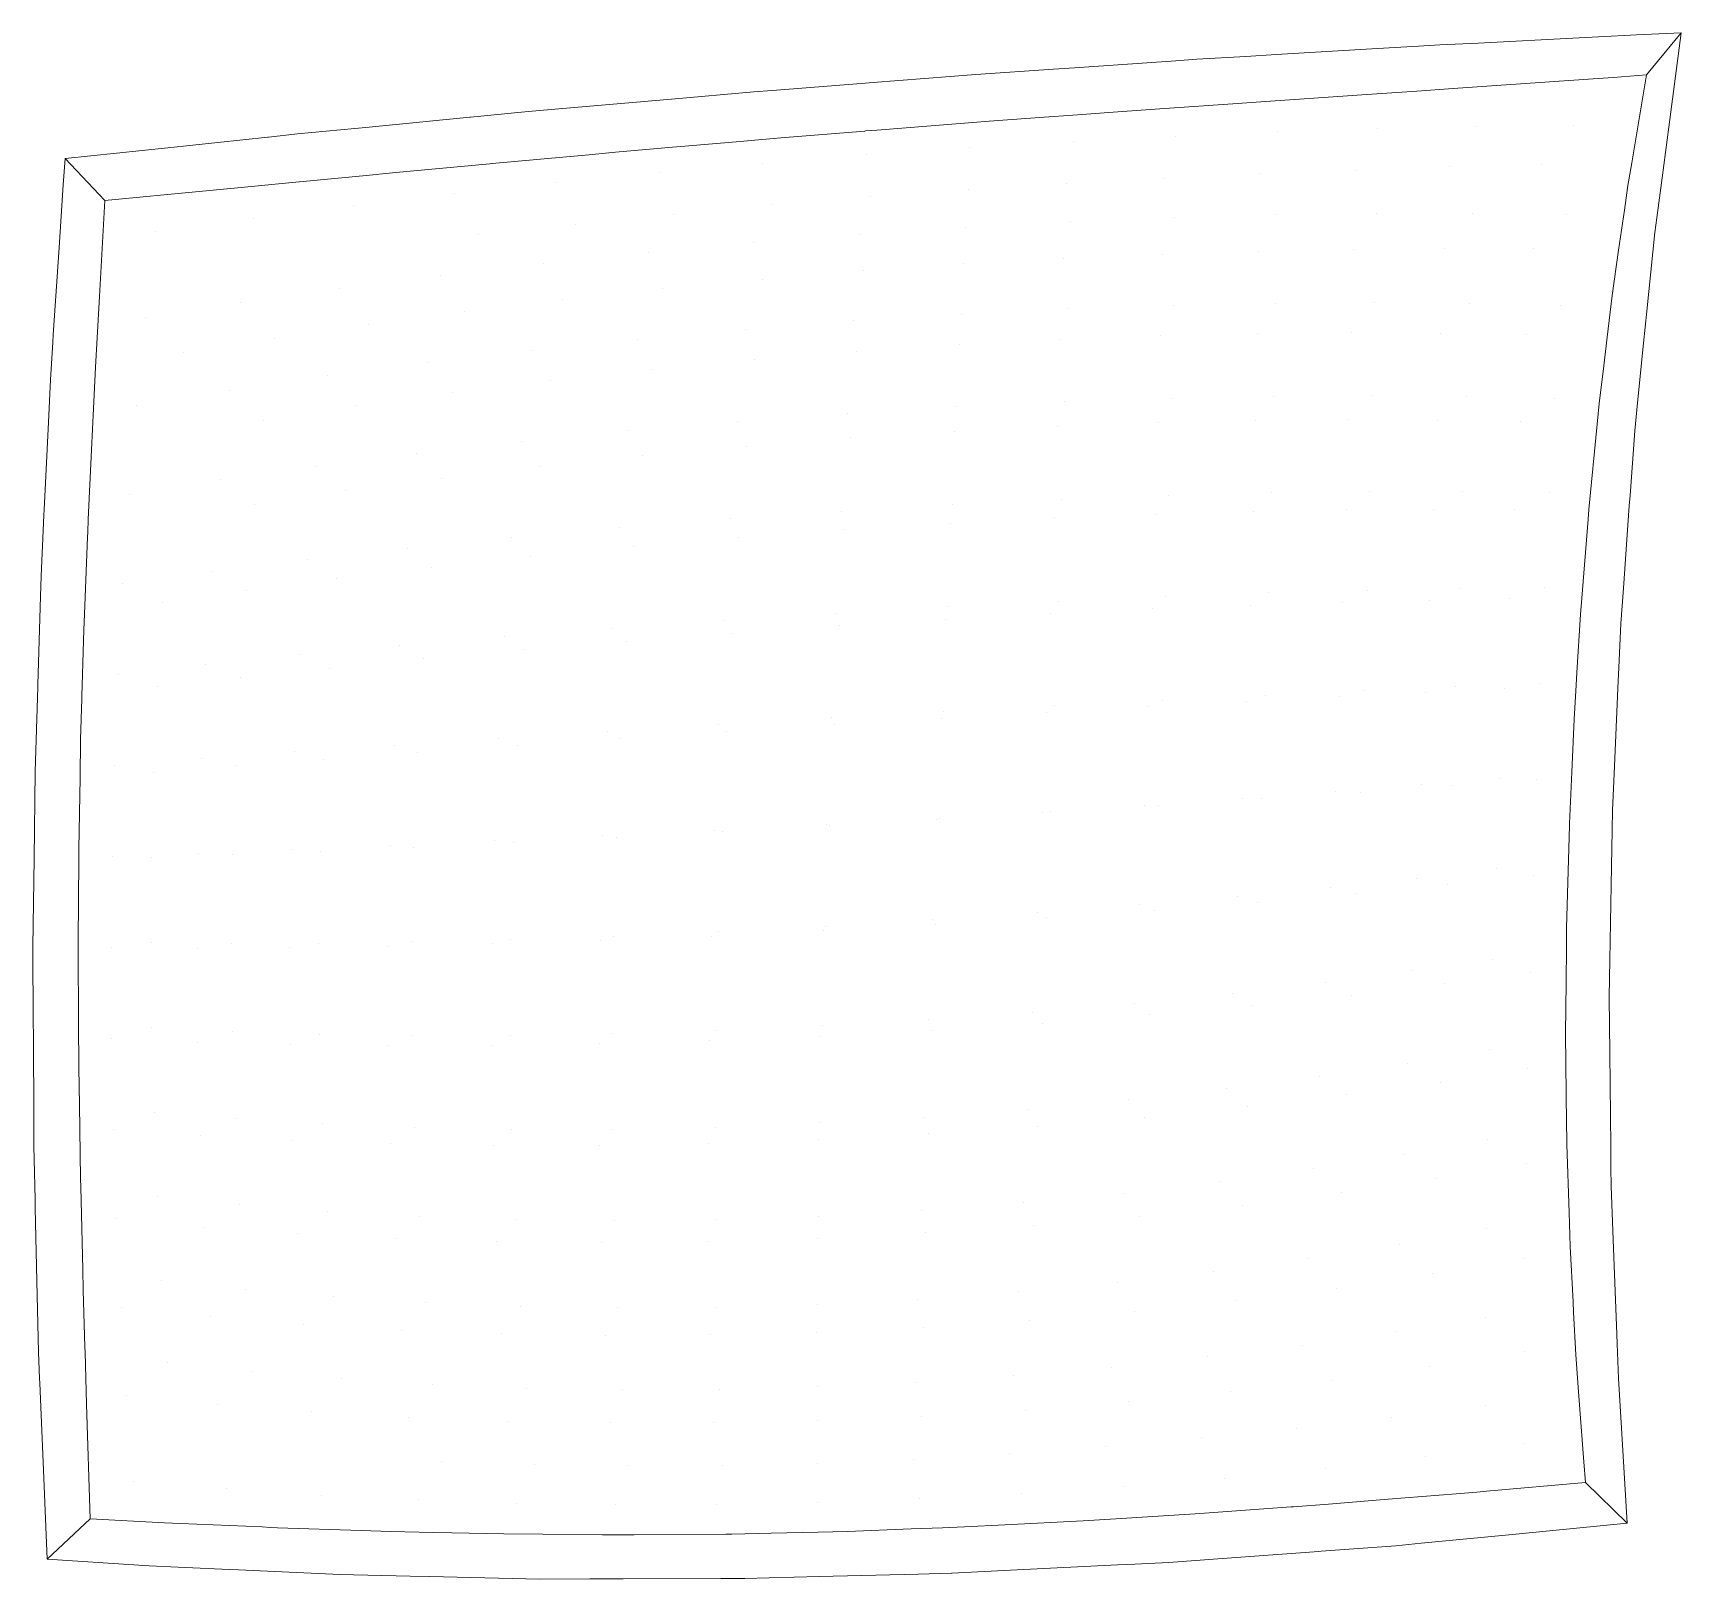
# Model space of a CAD drawing. Header units: millimetres. Extents: x -0.2 to 22.8, y -0.3 to 21.2.
import ezdxf

# ---------------------------------------------------------------- set-up
doc = ezdxf.new("R2010")
doc.units = ezdxf.units.MM
doc.header["$LTSCALE"] = 50
doc.layers.add('None', color=7, linetype='Continuous', lineweight=5)

msp = doc.modelspace()

# ---------------------------------------------------------------- linework, layer by layer
at = {"layer": 'None', "color": 7, "linetype": 'Continuous', "lineweight": 5, "transparency": 33554687}
for points, invisible_edges in [([(20.047, 20.508, 0.054), (19.923, 21.11, 1.222), (21.33, 21.181, 0.64)], 9), ([(21.248, 19.966, 1.409), (21.33, 21.181, 0.64), (19.923, 21.11, 1.222)], 9), ([(21.33, 21.181, 0.64), (20.917, 20.57, -0.346), (20.047, 20.508, 0.054)], 9), ([(21.597, 20.618, -0.66), (20.917, 20.57, -0.346), (21.33, 21.181, 0.64)], 10), ([(21.33, 21.181, 0.64), (21.248, 19.966, 1.409), (22.578, 19.94, 0.745)], 11), ([(21.33, 21.181, 0.64), (22.045, 21.218, 0.343), (21.597, 20.618, -0.66)], 10), ([(22.578, 19.94, 0.745), (22.045, 21.218, 0.343), (21.33, 21.181, 0.64)], 9), ([(21.597, 20.618, -0.66), (22.045, 21.218, 0.343), (22.129, 21.222, 0.309)], 9), ([(22.129, 21.222, 0.309), (21.803, 20.632, -0.755), (21.597, 20.618, -0.66)], 9), ([(22.75, 21.25), (22.268, 20.666, -0.994), (21.803, 20.632, -0.755)], 8), ([(21.803, 20.632, -0.755), (22.129, 21.222, 0.309), (22.75, 21.25)], 9), ([(22.578, 19.94, 0.745), (22.129, 21.222, 0.309), (22.045, 21.218, 0.343)], 9), ([(22.578, 19.94, 0.745), (22.75, 21.25), (22.129, 21.222, 0.309)], 8), ([(22.268, 20.666, -0.994), (22.75, 21.25), (22.578, 19.94, 0.745)], 8), ([(16.006, 20.883, 2.414), (16.689, 20.924, 2.226), (16.507, 20.264, 1.216)], 10), ([(17.125, 19.874, 2.791), (16.689, 20.924, 2.226), (16.006, 20.883, 2.414)], 9), ([(16.572, 20.269, 1.203), (16.507, 20.264, 1.216), (16.689, 20.924, 2.226)], 10), ([(17.112, 20.949, 2.11), (16.898, 20.291, 1.109), (16.572, 20.269, 1.203)], 9), ([(16.572, 20.269, 1.203), (16.689, 20.924, 2.226), (17.112, 20.949, 2.11)], 9), ([(17.125, 19.874, 2.791), (17.112, 20.949, 2.11), (16.689, 20.924, 2.226)], 9), ([(18.24, 20.384, 0.724), (16.898, 20.291, 1.109), (17.112, 20.949, 2.11)], 10), ([(17.112, 20.949, 2.11), (18.523, 21.034, 1.722), (18.24, 20.384, 0.724)], 10), ([(18.521, 19.919, 2.412), (18.523, 21.034, 1.722), (17.112, 20.949, 2.11)], 9), ([(17.112, 20.949, 2.11), (17.125, 19.874, 2.791), (18.521, 19.919, 2.412)], 11), ([(18.523, 21.034, 1.722), (18.305, 20.388, 0.705), (18.24, 20.384, 0.724)], 9), ([(18.305, 20.388, 0.705), (18.523, 21.034, 1.722), (19.094, 21.068, 1.565)], 9), ([(19.094, 21.068, 1.565), (19.073, 20.441, 0.418), (18.305, 20.388, 0.705)], 9), ([(18.521, 19.919, 2.412), (19.896, 19.949, 1.95), (19.094, 21.068, 1.565)], 11), ([(19.094, 21.068, 1.565), (18.523, 21.034, 1.722), (18.521, 19.919, 2.412)], 10), ([(19.073, 20.441, 0.418), (19.391, 21.083, 1.442), (19.923, 21.11, 1.222)], 9), ([(19.923, 21.11, 1.222), (19.577, 20.476, 0.23), (19.073, 20.441, 0.418)], 9), ([(19.094, 21.068, 1.565), (19.391, 21.083, 1.442), (19.073, 20.441, 0.418)], 10), ([(19.391, 21.083, 1.442), (19.094, 21.068, 1.565), (19.896, 19.949, 1.95)], 10), ([(19.896, 19.949, 1.95), (19.923, 21.11, 1.222), (19.391, 21.083, 1.442)], 9), ([(19.923, 21.11, 1.222), (20.047, 20.508, 0.054), (19.577, 20.476, 0.23)], 9), ([(19.923, 21.11, 1.222), (19.896, 19.949, 1.95), (21.248, 19.966, 1.409)], 11), ([(11.501, 20.559, 2.821), (12.931, 20.671, 2.828), (12.888, 20.002, 1.765)], 10), ([(12.848, 19.654, 3.419), (12.931, 20.671, 2.828), (11.501, 20.559, 2.821)], 9), ([(12.931, 20.671, 2.828), (12.848, 19.654, 3.419), (14.284, 19.742, 3.296)], 11), ([(12.931, 20.671, 2.828), (13.114, 20.02, 1.757), (12.888, 20.002, 1.765)], 9), ([(13.114, 20.02, 1.757), (12.931, 20.671, 2.828), (14.011, 20.745, 2.683)], 9), ([(14.284, 19.742, 3.296), (14.011, 20.745, 2.683), (12.931, 20.671, 2.828)], 9), ([(14.011, 20.745, 2.683), (13.949, 20.081, 1.658), (13.114, 20.02, 1.757)], 9), ([(14.222, 20.101, 1.626), (13.949, 20.081, 1.658), (14.011, 20.745, 2.683)], 10), ([(14.011, 20.745, 2.683), (14.306, 20.766, 2.643), (14.222, 20.101, 1.626)], 10), ([(14.284, 19.742, 3.296), (14.306, 20.766, 2.643), (14.011, 20.745, 2.683)], 9), ([(14.306, 20.766, 2.643), (14.843, 20.147, 1.552), (14.222, 20.101, 1.626)], 9), ([(14.306, 20.766, 2.643), (14.284, 19.742, 3.296), (15.711, 19.815, 3.087)], 11), ([(14.843, 20.147, 1.552), (14.306, 20.766, 2.643), (15.716, 20.863, 2.453)], 9), ([(15.711, 19.815, 3.087), (15.716, 20.863, 2.453), (14.306, 20.766, 2.643)], 9), ([(15.716, 20.863, 2.453), (15.558, 20.197, 1.408), (14.843, 20.147, 1.552)], 9), ([(16.507, 20.264, 1.216), (15.558, 20.197, 1.408), (16.006, 20.883, 2.414)], 10), ([(15.558, 20.197, 1.408), (15.716, 20.863, 2.453), (16.006, 20.883, 2.414)], 9), ([(16.006, 20.883, 2.414), (15.711, 19.815, 3.087), (17.125, 19.874, 2.791)], 11), ([(16.006, 20.883, 2.414), (15.716, 20.863, 2.453), (15.711, 19.815, 3.087)], 10), ([(21.803, 20.632, -0.755), (22.268, 20.666, -0.994), (22.063, 19.444, -0.236)], 8), ([(22.578, 19.94, 0.745), (22.063, 19.444, -0.236), (22.268, 20.666, -0.994)], 9), ([(8.695, 20.329, 2.644), (9.838, 20.429, 2.812), (9.651, 19.741, 1.733)], 10), ([(9.964, 19.437, 3.4), (9.838, 20.429, 2.812), (8.695, 20.329, 2.644)], 9), ([(10.216, 19.788, 1.761), (9.651, 19.741, 1.733), (9.838, 20.429, 2.812)], 10), ([(9.838, 20.429, 2.812), (10.094, 20.449, 2.814), (10.216, 19.788, 1.761)], 10), ([(9.964, 19.437, 3.4), (10.094, 20.449, 2.814), (9.838, 20.429, 2.812)], 9), ([(10.094, 20.449, 2.814), (9.964, 19.437, 3.4), (11.406, 19.553, 3.453)], 11), ([(10.094, 20.449, 2.814), (11.334, 20.546, 2.82), (11.384, 19.885, 1.817)], 10), ([(11.406, 19.553, 3.453), (11.334, 20.546, 2.82), (10.094, 20.449, 2.814)], 9), ([(11.384, 19.885, 1.817), (10.216, 19.788, 1.761), (10.094, 20.449, 2.814)], 10), ([(11.393, 19.886, 1.817), (11.334, 20.546, 2.82), (11.501, 20.559, 2.821)], 9), ([(11.406, 19.553, 3.453), (11.501, 20.559, 2.821), (11.334, 20.546, 2.82)], 9), ([(11.334, 20.546, 2.82), (11.393, 19.886, 1.817), (11.384, 19.885, 1.817)], 9), ([(11.501, 20.559, 2.821), (11.551, 19.898, 1.811), (11.393, 19.886, 1.817)], 9), ([(11.501, 20.559, 2.821), (11.406, 19.553, 3.453), (12.848, 19.654, 3.419)], 11), ([(12.888, 20.002, 1.765), (11.551, 19.898, 1.811), (11.501, 20.559, 2.821)], 10), ([(18.305, 20.388, 0.705), (19.073, 20.441, 0.418), (19.52, 19.384, 0.901)], 10), ([(19.073, 20.441, 0.418), (19.577, 20.476, 0.23), (19.52, 19.384, 0.901)], 10), ([(19.52, 19.384, 0.901), (19.577, 20.476, 0.23), (20.047, 20.508, 0.054)], 9), ([(20.047, 20.508, 0.054), (20.803, 19.42, 0.376), (19.52, 19.384, 0.901)], 11), ([(20.047, 20.508, 0.054), (20.917, 20.57, -0.346), (20.803, 19.42, 0.376)], 10), ([(22.063, 19.444, -0.236), (20.803, 19.42, 0.376), (20.917, 20.57, -0.346)], 11), ([(20.917, 20.57, -0.346), (21.597, 20.618, -0.66), (22.063, 19.444, -0.236)], 10), ([(21.597, 20.618, -0.66), (21.803, 20.632, -0.755), (22.063, 19.444, -0.236)], 10), ([(6.698, 20.155, 2.351), (7.286, 20.206, 2.438), (7.541, 19.555, 1.424)], 10), ([(7.09, 19.166, 3.03), (7.286, 20.206, 2.438), (6.698, 20.155, 2.351)], 9), ([(7.286, 20.206, 2.438), (7.09, 19.166, 3.03), (8.523, 19.308, 3.259)], 11), ([(7.912, 19.589, 1.505), (7.286, 20.206, 2.438), (8.636, 20.324, 2.636)], 9), ([(8.523, 19.308, 3.259), (8.636, 20.324, 2.636), (7.286, 20.206, 2.438)], 9), ([(7.286, 20.206, 2.438), (7.912, 19.589, 1.505), (7.541, 19.555, 1.424)], 9), ([(8.636, 20.324, 2.636), (8.815, 19.668, 1.623), (7.912, 19.589, 1.505)], 9), ([(8.523, 19.308, 3.259), (8.695, 20.329, 2.644), (8.636, 20.324, 2.636)], 9), ([(8.695, 20.329, 2.644), (8.523, 19.308, 3.259), (9.964, 19.437, 3.4)], 11), ([(8.636, 20.324, 2.636), (8.695, 20.329, 2.644), (8.88, 19.674, 1.632)], 10), ([(8.88, 19.674, 1.632), (8.815, 19.668, 1.623), (8.636, 20.324, 2.636)], 10), ([(9.651, 19.741, 1.733), (8.88, 19.674, 1.632), (8.695, 20.329, 2.644)], 10), ([(14.843, 20.147, 1.552), (15.558, 20.197, 1.408), (15.544, 19.228, 1.996)], 10), ([(15.544, 19.228, 1.996), (15.558, 20.197, 1.408), (16.507, 20.264, 1.216)], 9), ([(16.507, 20.264, 1.216), (16.887, 19.29, 1.712), (15.544, 19.228, 1.996)], 11), ([(16.507, 20.264, 1.216), (16.572, 20.269, 1.203), (16.887, 19.29, 1.712)], 10), ([(16.572, 20.269, 1.203), (16.898, 20.291, 1.109), (16.887, 19.29, 1.712)], 10), ([(18.213, 19.341, 1.347), (16.887, 19.29, 1.712), (16.898, 20.291, 1.109)], 11), ([(16.898, 20.291, 1.109), (18.24, 20.384, 0.724), (18.213, 19.341, 1.347)], 10), ([(19.52, 19.384, 0.901), (18.213, 19.341, 1.347), (18.305, 20.388, 0.705)], 11), ([(18.213, 19.341, 1.347), (18.24, 20.384, 0.724), (18.305, 20.388, 0.705)], 9), ([(4.482, 19.94, 1.706), (5.887, 20.076, 2.115), (6.163, 19.428, 1.127)], 10), ([(5.668, 19.012, 2.717), (5.887, 20.076, 2.115), (4.482, 19.94, 1.706)], 9), ([(5.668, 19.012, 2.717), (7.09, 19.166, 3.03), (6.698, 20.155, 2.351)], 11), ([(6.698, 20.155, 2.351), (5.892, 20.077, 2.117), (5.668, 19.012, 2.717)], 10), ([(5.892, 20.077, 2.117), (5.887, 20.076, 2.115), (5.668, 19.012, 2.717)], 10), ([(5.887, 20.076, 2.115), (5.892, 20.077, 2.117), (6.189, 19.431, 1.133)], 10), ([(6.189, 19.431, 1.133), (6.163, 19.428, 1.127), (5.887, 20.076, 2.115)], 10), ([(6.197, 19.431, 1.135), (5.892, 20.077, 2.117), (6.698, 20.155, 2.351)], 9), ([(6.197, 19.431, 1.135), (6.189, 19.431, 1.133), (5.892, 20.077, 2.117)], 10), ([(6.698, 20.155, 2.351), (7.541, 19.555, 1.424), (6.197, 19.431, 1.135)], 9), ([(11.551, 19.898, 1.811), (12.888, 20.002, 1.765), (12.826, 19.068, 2.315)], 10), ([(14.19, 19.154, 2.197), (12.826, 19.068, 2.315), (13.114, 20.02, 1.757)], 11), ([(12.826, 19.068, 2.315), (12.888, 20.002, 1.765), (13.114, 20.02, 1.757)], 9), ([(13.114, 20.02, 1.757), (13.949, 20.081, 1.658), (14.19, 19.154, 2.197)], 10), ([(13.949, 20.081, 1.658), (14.222, 20.101, 1.626), (14.19, 19.154, 2.197)], 10), ([(14.19, 19.154, 2.197), (14.222, 20.101, 1.626), (14.843, 20.147, 1.552)], 9), ([(14.843, 20.147, 1.552), (15.544, 19.228, 1.996), (14.19, 19.154, 2.197)], 11), ([(21.157, 18.719, 2.055), (21.248, 19.966, 1.409), (19.896, 19.949, 1.95)], 11), ([(21.248, 19.966, 1.409), (21.157, 18.719, 2.055), (22.412, 18.676, 1.464)], 11), ([(22.412, 18.676, 1.464), (22.485, 19.233, 1.147), (21.248, 19.966, 1.409)], 10), ([(22.485, 19.233, 1.147), (22.578, 19.94, 0.745), (21.248, 19.966, 1.409)], 10), ([(2.605, 19.09, -0.099), (1.678, 19.652, 0.625), (3.072, 19.8, 1.235)], 9), ([(2.871, 18.668, 1.839), (3.072, 19.8, 1.235), (1.678, 19.652, 0.625)], 9), ([(3.072, 19.8, 1.235), (3.51, 19.177, 0.252), (2.605, 19.09, -0.099)], 9), ([(2.871, 18.668, 1.839), (3.483, 19.844, 1.415), (3.082, 19.801, 1.239)], 9), ([(3.483, 19.844, 1.415), (2.871, 18.668, 1.839), (4.26, 18.846, 2.319)], 11), ([(3.082, 19.801, 1.239), (3.072, 19.8, 1.235), (2.871, 18.668, 1.839)], 10), ([(3.072, 19.8, 1.235), (3.082, 19.801, 1.239), (3.51, 19.177, 0.252)], 10), ([(3.512, 19.177, 0.253), (3.082, 19.801, 1.239), (3.483, 19.844, 1.415)], 9), ([(3.512, 19.177, 0.253), (3.51, 19.177, 0.252), (3.082, 19.801, 1.239)], 10), ([(3.483, 19.844, 1.415), (4.482, 19.94, 1.706), (4.396, 19.262, 0.596)], 10), ([(4.26, 18.846, 2.319), (4.482, 19.94, 1.706), (3.483, 19.844, 1.415)], 9), ([(4.396, 19.262, 0.596), (3.512, 19.177, 0.253), (3.483, 19.844, 1.415)], 10), ([(4.482, 19.94, 1.706), (4.26, 18.846, 2.319), (5.668, 19.012, 2.717)], 11), ([(4.856, 19.305, 0.734), (4.396, 19.262, 0.596), (4.482, 19.94, 1.706)], 10), ([(6.163, 19.428, 1.127), (4.856, 19.305, 0.734), (4.482, 19.94, 1.706)], 10), ([(8.718, 18.728, 2.169), (8.88, 19.674, 1.632), (9.651, 19.741, 1.733)], 9), ([(9.651, 19.741, 1.733), (10.087, 18.855, 2.301), (8.718, 18.728, 2.169)], 11), ([(9.651, 19.741, 1.733), (10.216, 19.788, 1.761), (10.087, 18.855, 2.301)], 10), ([(11.458, 18.968, 2.349), (10.087, 18.855, 2.301), (10.216, 19.788, 1.761)], 11), ([(10.216, 19.788, 1.761), (11.384, 19.885, 1.817), (11.458, 18.968, 2.349)], 10), ([(11.458, 18.968, 2.349), (11.384, 19.885, 1.817), (11.393, 19.886, 1.817)], 9), ([(11.393, 19.886, 1.817), (11.551, 19.898, 1.811), (11.458, 18.968, 2.349)], 10), ([(12.826, 19.068, 2.315), (11.458, 18.968, 2.349), (11.551, 19.898, 1.811)], 11), ([(14.251, 18.619, 3.847), (14.284, 19.742, 3.296), (12.848, 19.654, 3.419)], 11), ([(14.284, 19.742, 3.296), (14.251, 18.619, 3.847), (15.697, 18.678, 3.649)], 11), ([(15.697, 18.678, 3.649), (15.711, 19.815, 3.087), (14.284, 19.742, 3.296)], 11), ([(15.711, 19.815, 3.087), (15.697, 18.678, 3.649), (17.117, 18.717, 3.367)], 11), ([(17.117, 18.717, 3.367), (17.125, 19.874, 2.791), (15.711, 19.815, 3.087)], 11), ([(17.125, 19.874, 2.791), (17.117, 18.717, 3.367), (18.505, 18.737, 3.005)], 11), ([(18.505, 18.737, 3.005), (18.521, 19.919, 2.412), (17.125, 19.874, 2.791)], 11), ([(18.521, 19.919, 2.412), (18.505, 18.737, 3.005), (19.853, 18.737, 2.566)], 11), ([(19.853, 18.737, 2.566), (19.896, 19.949, 1.95), (18.521, 19.919, 2.412)], 11), ([(19.896, 19.949, 1.95), (19.853, 18.737, 2.566), (21.157, 18.719, 2.055)], 11), ([(22.578, 19.94, 0.745), (22.009, 19.125, -0.038), (22.063, 19.444, -0.236)], 9), ([(22.009, 19.125, -0.038), (22.578, 19.94, 0.745), (22.485, 19.233, 1.147)], 9), ([(1.503, 18.48, 1.28), (1.678, 19.652, 0.625), (0.222, 19.134, 0.203)], 11), ([(1.678, 19.652, 0.625), (0.25, 19.5), (0.222, 19.134, 0.203)], 8), ([(0.804, 18.917, -0.957), (0.25, 19.5), (1.678, 19.652, 0.625)], 8), ([(1.678, 19.652, 0.625), (2.162, 19.047, -0.311), (0.804, 18.917, -0.957)], 9), ([(1.678, 19.652, 0.625), (1.503, 18.48, 1.28), (2.871, 18.668, 1.839)], 11), ([(1.678, 19.652, 0.625), (2.605, 19.09, -0.099), (2.162, 19.047, -0.311)], 9), ([(6.197, 19.431, 1.135), (7.541, 19.555, 1.424), (7.355, 18.589, 1.954)], 10), ([(8.718, 18.728, 2.169), (7.355, 18.589, 1.954), (7.912, 19.589, 1.505)], 11), ([(7.355, 18.589, 1.954), (7.541, 19.555, 1.424), (7.912, 19.589, 1.505)], 9), ([(7.912, 19.589, 1.505), (8.815, 19.668, 1.623), (8.718, 18.728, 2.169)], 10), ([(8.815, 19.668, 1.623), (8.88, 19.674, 1.632), (8.718, 18.728, 2.169)], 10), ([(11.314, 18.443, 3.986), (11.406, 19.553, 3.453), (9.964, 19.437, 3.4)], 11), ([(11.406, 19.553, 3.453), (11.314, 18.443, 3.986), (12.788, 18.541, 3.96)], 11), ([(12.788, 18.541, 3.96), (12.848, 19.654, 3.419), (11.406, 19.553, 3.453)], 11), ([(12.848, 19.654, 3.419), (12.788, 18.541, 3.96), (14.251, 18.619, 3.847)], 11), ([(0.222, 19.134, 0.203), (0.25, 19.5), (0.804, 18.917, -0.957)], 8), ([(4.396, 19.262, 0.596), (4.856, 19.305, 0.734), (4.472, 17.193, 1.754)], 10), ([(4.472, 17.193, 1.754), (4.856, 19.305, 0.734), (5.999, 18.438, 1.657)], 11), ([(4.856, 19.305, 0.734), (6.163, 19.428, 1.127), (5.999, 18.438, 1.657)], 10), ([(5.999, 18.438, 1.657), (6.163, 19.428, 1.127), (6.189, 19.431, 1.133)], 9), ([(7.355, 18.589, 1.954), (5.999, 18.438, 1.657), (6.197, 19.431, 1.135)], 11), ([(6.189, 19.431, 1.133), (6.197, 19.431, 1.135), (5.999, 18.438, 1.657)], 10), ([(8.368, 18.192, 3.775), (8.523, 19.308, 3.259), (7.09, 19.166, 3.03)], 11), ([(8.523, 19.308, 3.259), (8.368, 18.192, 3.775), (9.838, 18.327, 3.924)], 11), ([(9.838, 18.327, 3.924), (9.964, 19.437, 3.4), (8.523, 19.308, 3.259)], 11), ([(9.964, 19.437, 3.4), (9.838, 18.327, 3.924), (11.314, 18.443, 3.986)], 11), ([(15.544, 19.228, 1.996), (16.887, 19.29, 1.712), (16.871, 18.212, 2.251)], 11), ([(18.186, 18.237, 1.905), (16.871, 18.212, 2.251), (16.887, 19.29, 1.712)], 11), ([(16.887, 19.29, 1.712), (18.213, 19.341, 1.347), (18.186, 18.237, 1.905)], 11), ([(19.462, 18.247, 1.484), (18.186, 18.237, 1.905), (18.213, 19.341, 1.347)], 11), ([(18.213, 19.341, 1.347), (19.52, 19.384, 0.901), (19.462, 18.247, 1.484)], 11), ([(20.694, 18.246, 0.994), (19.462, 18.247, 1.484), (19.52, 19.384, 0.901)], 11), ([(19.52, 19.384, 0.901), (20.803, 19.42, 0.376), (20.694, 18.246, 0.994)], 11), ([(21.881, 18.227, 0.423), (20.694, 18.246, 0.994), (20.803, 19.42, 0.376)], 11), ([(20.803, 19.42, 0.376), (22.063, 19.444, -0.236), (22.009, 19.125, -0.038)], 9), ([(20.803, 19.42, 0.376), (21.961, 18.785, 0.137), (21.881, 18.227, 0.423)], 9), ([(20.803, 19.42, 0.376), (22.009, 19.125, -0.038), (21.961, 18.785, 0.137)], 9), ([(0.727, 17.581, -0.247), (0.165, 18.264, 0.607), (0.222, 19.134, 0.203)], 9), ([(0.222, 19.134, 0.203), (0.165, 18.264, 0.607), (1.503, 18.48, 1.28)], 10), ([(0.222, 19.134, 0.203), (0.804, 18.917, -0.957), (0.727, 17.581, -0.247)], 9), ([(2.162, 19.047, -0.311), (1.897, 16.805, 0.786), (0.727, 17.581, -0.247)], 11), ([(0.727, 17.581, -0.247), (0.804, 18.917, -0.957), (2.162, 19.047, -0.311)], 8), ([(3.165, 17.003, 1.305), (1.897, 16.805, 0.786), (2.605, 19.09, -0.099)], 11), ([(1.897, 16.805, 0.786), (2.162, 19.047, -0.311), (2.605, 19.09, -0.099)], 9), ([(2.605, 19.09, -0.099), (3.51, 19.177, 0.252), (3.165, 17.003, 1.305)], 10), ([(3.165, 17.003, 1.305), (3.512, 19.177, 0.253), (4.396, 19.262, 0.596)], 9), ([(4.396, 19.262, 0.596), (4.472, 17.193, 1.754), (3.165, 17.003, 1.305)], 11), ([(3.51, 19.177, 0.252), (3.512, 19.177, 0.253), (3.165, 17.003, 1.305)], 10), ([(6.911, 18.04, 3.541), (7.09, 19.166, 3.03), (5.668, 19.012, 2.717)], 11), ([(7.09, 19.166, 3.03), (6.911, 18.04, 3.541), (8.368, 18.192, 3.775)], 11), ([(11.458, 18.968, 2.349), (12.826, 19.068, 2.315), (12.764, 18.036, 2.817)], 11), ([(14.153, 18.113, 2.709), (12.764, 18.036, 2.817), (12.826, 19.068, 2.315)], 11), ([(12.826, 19.068, 2.315), (14.19, 19.154, 2.197), (14.153, 18.113, 2.709)], 11), ([(15.525, 18.171, 2.519), (14.153, 18.113, 2.709), (14.19, 19.154, 2.197)], 11), ([(14.19, 19.154, 2.197), (15.544, 19.228, 1.996), (15.525, 18.171, 2.519)], 11), ([(16.871, 18.212, 2.251), (15.525, 18.171, 2.519), (15.544, 19.228, 1.996)], 11), ([(21.881, 18.227, 0.423), (21.961, 18.785, 0.137), (22.485, 19.233, 1.147)], 10), ([(22.485, 19.233, 1.147), (22.412, 18.676, 1.464), (21.881, 18.227, 0.423)], 10), ([(22.485, 19.233, 1.147), (21.961, 18.785, 0.137), (22.009, 19.125, -0.038)], 9), ([(4.069, 17.689, 2.828), (4.26, 18.846, 2.319), (2.871, 18.668, 1.839)], 11), ([(4.26, 18.846, 2.319), (4.069, 17.689, 2.828), (5.476, 17.872, 3.225)], 11), ([(5.476, 17.872, 3.225), (5.668, 19.012, 2.717), (4.26, 18.846, 2.319)], 11), ([(5.668, 19.012, 2.717), (5.476, 17.872, 3.225), (6.911, 18.04, 3.541)], 11), ([(8.718, 18.728, 2.169), (10.087, 18.855, 2.301), (9.962, 17.824, 2.786)], 11), ([(11.365, 17.94, 2.843), (9.962, 17.824, 2.786), (10.087, 18.855, 2.301)], 11), ([(10.087, 18.855, 2.301), (11.458, 18.968, 2.349), (11.365, 17.94, 2.843)], 11), ([(12.764, 18.036, 2.817), (11.365, 17.94, 2.843), (11.458, 18.968, 2.349)], 11), ([(2.697, 17.492, 2.356), (2.871, 18.668, 1.839), (1.503, 18.48, 1.28)], 11), ([(2.871, 18.668, 1.839), (2.697, 17.492, 2.356), (4.069, 17.689, 2.828)], 11), ([(5.999, 18.438, 1.657), (7.355, 18.589, 1.954), (7.179, 17.539, 2.428)], 11), ([(8.564, 17.69, 2.647), (7.179, 17.539, 2.428), (7.355, 18.589, 1.954)], 11), ([(7.355, 18.589, 1.954), (8.718, 18.728, 2.169), (8.564, 17.69, 2.647)], 11), ([(9.962, 17.824, 2.786), (8.564, 17.69, 2.647), (8.718, 18.728, 2.169)], 11), ([(14.214, 17.408, 4.338), (14.251, 18.619, 3.847), (12.788, 18.541, 3.96)], 11), ([(14.251, 18.619, 3.847), (14.214, 17.408, 4.338), (15.676, 17.459, 4.147)], 11), ([(15.676, 17.459, 4.147), (15.697, 18.678, 3.649), (14.251, 18.619, 3.847)], 11), ([(15.697, 18.678, 3.649), (15.676, 17.459, 4.147), (17.102, 17.488, 3.874)], 11), ([(17.102, 17.488, 3.874), (17.117, 18.717, 3.367), (15.697, 18.678, 3.649)], 11), ([(17.117, 18.717, 3.367), (17.102, 17.488, 3.874), (18.482, 17.496, 3.523)], 11), ([(18.482, 17.496, 3.523), (18.505, 18.737, 3.005), (17.117, 18.717, 3.367)], 11), ([(18.505, 18.737, 3.005), (18.482, 17.496, 3.523), (19.808, 17.482, 3.099)], 11), ([(19.808, 17.482, 3.099), (19.853, 18.737, 2.566), (18.505, 18.737, 3.005)], 11), ([(19.853, 18.737, 2.566), (19.808, 17.482, 3.099), (21.071, 17.449, 2.608)], 11), ([(21.071, 17.449, 2.608), (21.157, 18.719, 2.055), (19.853, 18.737, 2.566)], 11), ([(21.157, 18.719, 2.055), (21.071, 17.449, 2.608), (22.274, 17.377, 2.006)], 11), ([(22.274, 17.377, 2.006), (22.386, 18.474, 1.578), (21.157, 18.719, 2.055)], 10), ([(22.386, 18.474, 1.578), (22.412, 18.676, 1.464), (21.157, 18.719, 2.055)], 10), ([(21.881, 18.227, 0.423), (22.412, 18.676, 1.464), (22.386, 18.474, 1.578)], 9), ([(1.366, 17.283, 1.812), (1.503, 18.48, 1.28), (0.165, 18.264, 0.607)], 11), ([(1.503, 18.48, 1.28), (1.366, 17.283, 1.812), (2.697, 17.492, 2.356)], 11), ([(5.999, 18.438, 1.657), (5.812, 17.373, 2.129), (4.472, 17.193, 1.754)], 11), ([(7.179, 17.539, 2.428), (5.812, 17.373, 2.129), (5.999, 18.438, 1.657)], 11), ([(11.224, 17.24, 4.461), (11.314, 18.443, 3.986), (9.838, 18.327, 3.924)], 11), ([(11.314, 18.443, 3.986), (11.224, 17.24, 4.461), (12.726, 17.335, 4.443)], 11), ([(12.726, 17.335, 4.443), (12.788, 18.541, 3.96), (11.314, 18.443, 3.986)], 11), ([(12.788, 18.541, 3.96), (12.726, 17.335, 4.443), (14.214, 17.408, 4.338)], 11), ([(22.386, 18.474, 1.578), (21.79, 17.593, 0.747), (21.881, 18.227, 0.423)], 9), ([(21.79, 17.593, 0.747), (22.386, 18.474, 1.578), (22.274, 17.377, 2.006)], 9), ([(0.085, 17.048, 1.172), (0.165, 18.264, 0.607), (0.727, 17.581, -0.247)], 10), ([(0.165, 18.264, 0.607), (0.085, 17.048, 1.172), (1.366, 17.283, 1.812)], 10), ([(8.223, 16.989, 4.235), (8.368, 18.192, 3.775), (6.911, 18.04, 3.541)], 11), ([(8.368, 18.192, 3.775), (8.223, 16.989, 4.235), (9.719, 17.125, 4.392)], 11), ([(9.719, 17.125, 4.392), (9.838, 18.327, 3.924), (8.368, 18.192, 3.775)], 11), ([(9.838, 18.327, 3.924), (9.719, 17.125, 4.392), (11.224, 17.24, 4.461)], 11), ([(14.153, 18.113, 2.709), (15.525, 18.171, 2.519), (15.501, 17.034, 2.985)], 11), ([(16.852, 17.064, 2.725), (15.501, 17.034, 2.985), (15.525, 18.171, 2.519)], 11), ([(15.525, 18.171, 2.519), (16.871, 18.212, 2.251), (16.852, 17.064, 2.725)], 11), ([(18.157, 17.075, 2.392), (16.852, 17.064, 2.725), (16.871, 18.212, 2.251)], 11), ([(16.871, 18.212, 2.251), (18.186, 18.237, 1.905), (18.157, 17.075, 2.392)], 11), ([(19.407, 17.07, 1.989), (18.157, 17.075, 2.392), (18.186, 18.237, 1.905)], 11), ([(18.186, 18.237, 1.905), (19.462, 18.247, 1.484), (19.407, 17.07, 1.989)], 11), ([(20.597, 17.051, 1.522), (19.407, 17.07, 1.989), (19.462, 18.247, 1.484)], 11), ([(19.462, 18.247, 1.484), (20.694, 18.246, 0.994), (20.597, 17.051, 1.522)], 11), ([(20.597, 17.051, 1.522), (20.694, 18.246, 0.994), (21.79, 17.593, 0.747)], 11), ([(20.694, 18.246, 0.994), (21.881, 18.227, 0.423), (21.79, 17.593, 0.747)], 9), ([(6.747, 16.835, 3.994), (6.911, 18.04, 3.541), (5.476, 17.872, 3.225)], 11), ([(6.911, 18.04, 3.541), (6.747, 16.835, 3.994), (8.223, 16.989, 4.235)], 11), ([(9.962, 17.824, 2.786), (11.365, 17.94, 2.843), (11.274, 16.818, 3.286)], 11), ([(12.701, 16.912, 3.267), (11.274, 16.818, 3.286), (11.365, 17.94, 2.843)], 11), ([(11.365, 17.94, 2.843), (12.764, 18.036, 2.817), (12.701, 16.912, 3.267)], 11), ([(14.114, 16.983, 3.166), (12.701, 16.912, 3.267), (12.764, 18.036, 2.817)], 11), ([(12.764, 18.036, 2.817), (14.153, 18.113, 2.709), (14.114, 16.983, 3.166)], 11), ([(15.501, 17.034, 2.985), (14.114, 16.983, 3.166), (14.153, 18.113, 2.709)], 11), ([(3.897, 16.477, 3.274), (4.069, 17.689, 2.828), (2.697, 17.492, 2.356)], 11), ([(4.069, 17.689, 2.828), (3.897, 16.477, 3.274), (5.301, 16.664, 3.672)], 11), ([(5.301, 16.664, 3.672), (5.476, 17.872, 3.225), (4.069, 17.689, 2.828)], 11), ([(5.476, 17.872, 3.225), (5.301, 16.664, 3.672), (6.747, 16.835, 3.994)], 11), ([(7.179, 17.539, 2.428), (8.564, 17.69, 2.647), (8.419, 16.567, 3.075)], 11), ([(9.843, 16.703, 3.222), (8.419, 16.567, 3.075), (8.564, 17.69, 2.647)], 11), ([(8.564, 17.69, 2.647), (9.962, 17.824, 2.786), (9.843, 16.703, 3.222)], 11), ([(11.274, 16.818, 3.286), (9.843, 16.703, 3.222), (9.962, 17.824, 2.786)], 11), ([(0.727, 17.581, -0.247), (0.674, 16.596, 0.187), (0.085, 17.048, 1.172)], 10), ([(1.897, 16.805, 0.786), (0.674, 16.596, 0.187), (0.727, 17.581, -0.247)], 9), ([(2.542, 16.277, 2.804), (2.697, 17.492, 2.356), (1.366, 17.283, 1.812)], 11), ([(2.697, 17.492, 2.356), (2.542, 16.277, 2.804), (3.897, 16.477, 3.274)], 11), ([(5.812, 17.373, 2.129), (7.179, 17.539, 2.428), (7.015, 16.413, 2.849)], 11), ([(8.419, 16.567, 3.075), (7.015, 16.413, 2.849), (7.179, 17.539, 2.428)], 11), ([(15.649, 16.166, 4.573), (15.676, 17.459, 4.147), (14.214, 17.408, 4.338)], 11), ([(15.676, 17.459, 4.147), (15.649, 16.166, 4.573), (17.08, 16.194, 4.305)], 11), ([(17.08, 16.194, 4.305), (17.102, 17.488, 3.874), (15.676, 17.459, 4.147)], 11), ([(17.102, 17.488, 3.874), (17.08, 16.194, 4.305), (18.454, 16.202, 3.96)], 11), ([(18.454, 16.202, 3.96), (18.482, 17.496, 3.523), (17.102, 17.488, 3.874)], 11), ([(18.482, 17.496, 3.523), (18.454, 16.202, 3.96), (19.761, 16.19, 3.544)], 11), ([(19.761, 16.19, 3.544), (19.808, 17.482, 3.099), (18.482, 17.496, 3.523)], 11), ([(19.808, 17.482, 3.099), (19.761, 16.19, 3.544), (20.992, 16.158, 3.066), (21.071, 17.449, 2.608)], 15), ([(21.79, 17.593, 0.747), (21.721, 17.014, 0.982), (20.597, 17.051, 1.522)], 10), ([(21.071, 17.449, 2.608), (20.992, 16.158, 3.066), (22.145, 16.099, 2.505)], 11), ([(22.145, 16.099, 2.505), (22.229, 16.929, 2.181), (21.071, 17.449, 2.608)], 10), ([(22.229, 16.929, 2.181), (22.274, 17.377, 2.006), (21.071, 17.449, 2.608)], 10), ([(22.274, 17.377, 2.006), (21.721, 17.014, 0.982), (21.79, 17.593, 0.747)], 9), ([(1.366, 17.283, 1.812), (0.079, 16.946, 1.219), (0.044, 16.421, 1.463)], 9), ([(0.044, 16.421, 1.463), (1.245, 16.065, 2.269), (1.366, 17.283, 1.812)], 11), ([(1.366, 17.283, 1.812), (0.085, 17.048, 1.172), (0.079, 16.946, 1.219)], 9), ([(1.366, 17.283, 1.812), (1.245, 16.065, 2.269), (2.542, 16.277, 2.804)], 11), ([(4.472, 17.193, 1.754), (5.812, 17.373, 2.129), (5.64, 16.242, 2.546)], 11), ([(7.015, 16.413, 2.849), (5.64, 16.242, 2.546), (5.812, 17.373, 2.129)], 11), ([(11.138, 15.953, 4.871), (11.224, 17.24, 4.461), (9.719, 17.125, 4.392)], 11), ([(11.224, 17.24, 4.461), (11.138, 15.953, 4.871), (12.664, 16.045, 4.859)], 11), ([(12.664, 16.045, 4.859), (12.726, 17.335, 4.443), (11.224, 17.24, 4.461)], 11), ([(12.726, 17.335, 4.443), (12.664, 16.045, 4.859), (14.172, 16.116, 4.759)], 11), ([(14.172, 16.116, 4.759), (14.214, 17.408, 4.338), (12.726, 17.335, 4.443)], 11), ([(14.214, 17.408, 4.338), (14.172, 16.116, 4.759), (15.649, 16.166, 4.573)], 11), ([(22.274, 17.377, 2.006), (22.229, 16.929, 2.181), (21.673, 16.614, 1.145)], 10), ([(21.673, 16.614, 1.145), (21.721, 17.014, 0.982), (22.274, 17.377, 2.006)], 10), ([(0.674, 16.596, 0.187), (0.669, 16.499, 0.23), (0.079, 16.946, 1.219), (0.085, 17.048, 1.172)], 10), ([(1.897, 16.805, 0.786), (3.165, 17.003, 1.305), (3.016, 15.861, 1.724)], 11), ([(4.304, 16.057, 2.169), (3.016, 15.861, 1.724), (3.165, 17.003, 1.305)], 11), ([(3.165, 17.003, 1.305), (4.472, 17.193, 1.754), (4.304, 16.057, 2.169)], 11), ([(5.64, 16.242, 2.546), (4.304, 16.057, 2.169), (4.472, 17.193, 1.754)], 11), ([(8.091, 15.709, 4.63), (8.223, 16.989, 4.235), (6.747, 16.835, 3.994)], 11), ([(8.223, 16.989, 4.235), (8.091, 15.709, 4.63), (9.609, 15.84, 4.794)], 11), ([(9.609, 15.84, 4.794), (9.719, 17.125, 4.392), (8.223, 16.989, 4.235)], 11), ([(9.719, 17.125, 4.392), (9.609, 15.84, 4.794), (11.138, 15.953, 4.871)], 11), ([(12.701, 16.912, 3.267), (14.114, 16.983, 3.166), (14.071, 15.774, 3.56)], 11), ([(15.472, 15.824, 3.383), (14.071, 15.774, 3.56), (14.114, 16.983, 3.166)], 11), ([(14.114, 16.983, 3.166), (15.501, 17.034, 2.985), (15.472, 15.824, 3.383)], 11), ([(16.827, 15.853, 3.129), (15.472, 15.824, 3.383), (15.501, 17.034, 2.985)], 11), ([(15.501, 17.034, 2.985), (16.852, 17.064, 2.725), (16.827, 15.853, 3.129)], 11), ([(18.124, 15.864, 2.802), (16.827, 15.853, 3.129), (16.852, 17.064, 2.725)], 11), ([(16.852, 17.064, 2.725), (18.157, 17.075, 2.392), (18.124, 15.864, 2.802)], 11), ([(19.354, 15.858, 2.41), (18.124, 15.864, 2.802), (18.157, 17.075, 2.392)], 11), ([(18.157, 17.075, 2.392), (19.407, 17.07, 1.989), (19.354, 15.858, 2.41)], 11), ([(20.509, 15.839, 1.958), (19.354, 15.858, 2.41), (19.407, 17.07, 1.989)], 11), ([(19.407, 17.07, 1.989), (20.597, 17.051, 1.522), (20.509, 15.839, 1.958)], 11), ([(21.611, 16.093, 1.357), (20.509, 15.839, 1.958), (20.597, 17.051, 1.522)], 11), ([(20.597, 17.051, 1.522), (21.673, 16.614, 1.145), (21.611, 16.093, 1.357)], 9), ([(20.597, 17.051, 1.522), (21.721, 17.014, 0.982), (21.673, 16.614, 1.145)], 9), ([(0.044, 16.421, 1.463), (0.079, 16.946, 1.219), (0.669, 16.499, 0.23), (0.643, 16.021, 0.441)], 10), ([(0.643, 16.021, 0.441), (0.669, 16.499, 0.23), (1.897, 16.805, 0.786)], 10), ([(1.897, 16.805, 0.786), (3.016, 15.861, 1.724), (0.643, 16.021, 0.441)], 11), ([(0.669, 16.499, 0.23), (0.674, 16.596, 0.187), (1.897, 16.805, 0.786)], 10), ([(6.599, 15.56, 4.381), (6.747, 16.835, 3.994), (5.301, 16.664, 3.672)], 11), ([(6.747, 16.835, 3.994), (6.599, 15.56, 4.381), (8.091, 15.709, 4.63)], 11), ([(9.843, 16.703, 3.222), (11.274, 16.818, 3.286), (11.186, 15.612, 3.669)], 11), ([(12.638, 15.704, 3.656), (11.186, 15.612, 3.669), (11.274, 16.818, 3.286)], 11), ([(11.274, 16.818, 3.286), (12.701, 16.912, 3.267), (12.638, 15.704, 3.656)], 11), ([(14.071, 15.774, 3.56), (12.638, 15.704, 3.656), (12.701, 16.912, 3.267)], 11), ([(22.229, 16.929, 2.181), (22.145, 16.099, 2.505), (21.611, 16.093, 1.357)], 10), ([(21.611, 16.093, 1.357), (21.673, 16.614, 1.145), (22.229, 16.929, 2.181)], 10), ([(5.147, 15.396, 4.053), (5.301, 16.664, 3.672), (3.897, 16.477, 3.274)], 11), ([(5.301, 16.664, 3.672), (5.147, 15.396, 4.053), (6.599, 15.56, 4.381)], 11), ([(7.015, 16.413, 2.849), (8.419, 16.567, 3.075), (8.286, 15.367, 3.444)], 11), ([(9.731, 15.499, 3.598), (8.286, 15.367, 3.444), (8.419, 16.567, 3.075)], 11), ([(8.419, 16.567, 3.075), (9.843, 16.703, 3.222), (9.731, 15.499, 3.598)], 11), ([(11.186, 15.612, 3.669), (9.731, 15.499, 3.598), (9.843, 16.703, 3.222)], 11), ([(0.016, 15.833, 1.643), (0.044, 16.421, 1.463), (0.643, 16.021, 0.441)], 10), ([(0.044, 16.421, 1.463), (0.016, 15.833, 1.643), (1.245, 16.065, 2.269)], 10), ([(3.747, 15.218, 3.649), (3.897, 16.477, 3.274), (2.542, 16.277, 2.804)], 11), ([(3.897, 16.477, 3.274), (3.747, 15.218, 3.649), (5.147, 15.396, 4.053)], 11), ([(5.64, 16.242, 2.546), (7.015, 16.413, 2.849), (6.866, 15.217, 3.209)], 11), ([(8.286, 15.367, 3.444), (6.866, 15.217, 3.209), (7.015, 16.413, 2.849)], 11), ([(1.142, 14.83, 2.646), (1.245, 16.065, 2.269), (0.016, 15.833, 1.643)], 11), ([(1.245, 16.065, 2.269), (1.142, 14.83, 2.646), (2.408, 15.029, 3.178)], 11), ([(2.408, 15.029, 3.178), (2.542, 16.277, 2.804), (1.245, 16.065, 2.269)], 11), ([(2.542, 16.277, 2.804), (2.408, 15.029, 3.178), (3.747, 15.218, 3.649)], 11), ([(4.304, 16.057, 2.169), (5.64, 16.242, 2.546), (5.485, 15.052, 2.899)], 11), ([(6.866, 15.217, 3.209), (5.485, 15.052, 2.899), (5.64, 16.242, 2.546)], 11), ([(14.127, 14.755, 5.1), (14.172, 16.116, 4.759), (12.664, 16.045, 4.859)], 11), ([(14.172, 16.116, 4.759), (14.127, 14.755, 5.1), (15.614, 14.81, 4.916)], 11), ([(15.614, 14.81, 4.916), (15.649, 16.166, 4.573), (14.172, 16.116, 4.759)], 11), ([(15.649, 16.166, 4.573), (15.614, 14.81, 4.916), (17.05, 14.846, 4.651)], 11), ([(17.05, 14.846, 4.651), (17.08, 16.194, 4.305), (15.649, 16.166, 4.573)], 11), ([(17.08, 16.194, 4.305), (17.05, 14.846, 4.651), (18.419, 14.864, 4.309)], 11), ([(18.419, 14.864, 4.309), (18.454, 16.202, 3.96), (17.08, 16.194, 4.305)], 11), ([(18.454, 16.202, 3.96), (18.419, 14.864, 4.309), (19.712, 14.865, 3.897)], 11), ([(19.712, 14.865, 3.897), (19.761, 16.19, 3.544), (18.454, 16.202, 3.96)], 11), ([(19.761, 16.19, 3.544), (19.712, 14.865, 3.897), (20.918, 14.85, 3.425)], 11), ([(20.918, 14.85, 3.425), (20.992, 16.158, 3.066), (19.761, 16.19, 3.544)], 11), ([(21.611, 16.093, 1.357), (21.583, 15.805, 1.444), (20.509, 15.839, 1.958)], 10), ([(22.105, 15.71, 2.657), (20.992, 16.158, 3.066), (20.918, 14.85, 3.425)], 11), ([(22.105, 15.71, 2.657), (22.145, 16.099, 2.505), (20.992, 16.158, 3.066)], 10), ([(21.583, 15.805, 1.444), (22.145, 16.099, 2.505), (22.105, 15.71, 2.657)], 9), ([(21.583, 15.805, 1.444), (21.611, 16.093, 1.357), (22.145, 16.099, 2.505)], 10), ([(0.643, 16.021, 0.441), (0.616, 15.446, 0.638), (0.016, 15.833, 1.643)], 10), ([(3.016, 15.861, 1.724), (0.616, 15.446, 0.638), (0.643, 16.021, 0.441)], 9), ([(0.616, 15.446, 0.638), (3.016, 15.861, 1.724), (2.885, 14.689, 2.073)], 11), ([(4.154, 14.875, 2.518), (2.885, 14.689, 2.073), (3.016, 15.861, 1.724)], 11), ([(3.016, 15.861, 1.724), (4.304, 16.057, 2.169), (4.154, 14.875, 2.518)], 11), ([(5.485, 15.052, 2.899), (4.154, 14.875, 2.518), (4.304, 16.057, 2.169)], 11), ([(9.509, 14.485, 5.122), (9.609, 15.84, 4.794), (8.091, 15.709, 4.63)], 11), ([(9.609, 15.84, 4.794), (9.509, 14.485, 5.122), (11.057, 14.592, 5.204)], 11), ([(11.057, 14.592, 5.204), (11.138, 15.953, 4.871), (9.609, 15.84, 4.794)], 11), ([(11.138, 15.953, 4.871), (11.057, 14.592, 5.204), (12.602, 14.683, 5.197)], 11), ([(12.602, 14.683, 5.197), (12.664, 16.045, 4.859), (11.138, 15.953, 4.871)], 11), ([(12.664, 16.045, 4.859), (12.602, 14.683, 5.197), (14.127, 14.755, 5.1)], 11), ([(15.472, 15.824, 3.383), (16.827, 15.853, 3.129), (16.795, 14.589, 3.454)], 11), ([(18.087, 14.61, 3.131), (16.795, 14.589, 3.454), (16.827, 15.853, 3.129)], 11), ([(16.827, 15.853, 3.129), (18.124, 15.864, 2.802), (18.087, 14.61, 3.131)], 11), ([(19.301, 14.617, 2.743), (18.087, 14.61, 3.131), (18.124, 15.864, 2.802)], 11), ([(18.124, 15.864, 2.802), (19.354, 15.858, 2.41), (19.301, 14.617, 2.743)], 11), ([(20.429, 14.611, 2.3), (19.301, 14.617, 2.743), (19.354, 15.858, 2.41)], 11), ([(19.354, 15.858, 2.41), (20.509, 15.839, 1.958), (20.429, 14.611, 2.3)], 11), ([(21.466, 14.615, 1.805), (20.429, 14.611, 2.3), (20.509, 15.839, 1.958)], 11), ([(20.509, 15.839, 1.958), (21.583, 15.805, 1.444), (21.466, 14.615, 1.805)], 9), ([(0.57, 14.476, 0.97), (-0.042, 14.611, 2.018), (0.016, 15.833, 1.643)], 9), ([(0.016, 15.833, 1.643), (-0.042, 14.611, 2.018), (1.142, 14.83, 2.646)], 10), ([(0.016, 15.833, 1.643), (0.616, 15.446, 0.638), (0.57, 14.476, 0.97)], 9), ([(7.975, 14.362, 4.951), (8.091, 15.709, 4.63), (6.599, 15.56, 4.381)], 11), ([(8.091, 15.709, 4.63), (7.975, 14.362, 4.951), (9.509, 14.485, 5.122)], 11), ([(9.731, 15.499, 3.598), (11.186, 15.612, 3.669), (11.103, 14.333, 3.982)], 11), ([(12.574, 14.424, 3.974), (11.103, 14.333, 3.982), (11.186, 15.612, 3.669)], 11), ([(11.186, 15.612, 3.669), (12.638, 15.704, 3.656), (12.574, 14.424, 3.974)], 11), ([(14.024, 14.497, 3.881), (12.574, 14.424, 3.974), (12.638, 15.704, 3.656)], 11), ([(12.638, 15.704, 3.656), (14.071, 15.774, 3.56), (14.024, 14.497, 3.881)], 11), ([(15.436, 14.552, 3.707), (14.024, 14.497, 3.881), (14.071, 15.774, 3.56)], 11), ([(14.071, 15.774, 3.56), (15.472, 15.824, 3.383), (15.436, 14.552, 3.707)], 11), ([(16.795, 14.589, 3.454), (15.436, 14.552, 3.707), (15.472, 15.824, 3.383)], 11), ([(20.918, 14.85, 3.425), (22.04, 14.808, 2.852), (22.105, 15.71, 2.657)], 9), ([(21.466, 14.615, 1.805), (21.583, 15.805, 1.444), (22.105, 15.71, 2.657)], 10), ([(22.105, 15.71, 2.657), (22.04, 14.808, 2.852), (21.466, 14.615, 1.805)], 10), ([(2.885, 14.689, 2.073), (0.57, 14.476, 0.97), (0.616, 15.446, 0.638)], 9), ([(5.016, 14.078, 4.359), (5.147, 15.396, 4.053), (3.747, 15.218, 3.649)], 11), ([(5.147, 15.396, 4.053), (5.016, 14.078, 4.359), (6.472, 14.226, 4.695)], 11), ([(6.472, 14.226, 4.695), (6.599, 15.56, 4.381), (5.147, 15.396, 4.053)], 11), ([(6.599, 15.56, 4.381), (6.472, 14.226, 4.695), (7.975, 14.362, 4.951)], 11), ([(8.286, 15.367, 3.444), (9.731, 15.499, 3.598), (9.628, 14.225, 3.905)], 11), ([(11.103, 14.333, 3.982), (9.628, 14.225, 3.905), (9.731, 15.499, 3.598)], 11), ([(3.62, 13.919, 3.949), (3.747, 15.218, 3.649), (2.408, 15.029, 3.178)], 11), ([(3.747, 15.218, 3.649), (3.62, 13.919, 3.949), (5.016, 14.078, 4.359)], 11), ([(5.485, 15.052, 2.899), (6.866, 15.217, 3.209), (6.736, 13.963, 3.502)], 11), ([(8.167, 14.101, 3.744), (6.736, 13.963, 3.502), (6.866, 15.217, 3.209)], 11), ([(6.866, 15.217, 3.209), (8.286, 15.367, 3.444), (8.167, 14.101, 3.744)], 11), ([(9.628, 14.225, 3.905), (8.167, 14.101, 3.744), (8.286, 15.367, 3.444)], 11), ([(2.297, 13.753, 3.474), (2.408, 15.029, 3.178), (1.142, 14.83, 2.646)], 11), ([(2.408, 15.029, 3.178), (2.297, 13.753, 3.474), (3.62, 13.919, 3.949)], 11), ([(4.154, 14.875, 2.518), (5.485, 15.052, 2.899), (5.352, 13.814, 3.184)], 11), ([(6.736, 13.963, 3.502), (5.352, 13.814, 3.184), (5.485, 15.052, 2.899)], 11), ([(1.142, 14.83, 2.646), (-0.046, 14.535, 2.041), (-0.086, 13.686, 2.302)], 9), ([(-0.086, 13.686, 2.302), (1.055, 13.581, 2.943), (1.142, 14.83, 2.646)], 11), ([(1.142, 14.83, 2.646), (-0.042, 14.611, 2.018), (-0.046, 14.535, 2.041)], 9), ([(1.602, 13.325, 1.848), (0.561, 14.23, 1.031), (2.885, 14.689, 2.073)], 11), ([(0.561, 14.23, 1.031), (0.564, 14.302, 1.013), (2.885, 14.689, 2.073)], 10), ([(2.885, 14.689, 2.073), (0.564, 14.302, 1.013), (0.57, 14.476, 0.97)], 9), ([(1.142, 14.83, 2.646), (1.055, 13.581, 2.943), (2.297, 13.753, 3.474)], 11), ([(2.885, 14.689, 2.073), (2.774, 13.491, 2.349), (1.602, 13.325, 1.848)], 11), ([(4.027, 13.655, 2.797), (2.774, 13.491, 2.349), (2.885, 14.689, 2.073)], 11), ([(2.885, 14.689, 2.073), (4.154, 14.875, 2.518), (4.027, 13.655, 2.797)], 11), ([(5.352, 13.814, 3.184), (4.027, 13.655, 2.797), (4.154, 14.875, 2.518)], 11), ([(14.077, 13.34, 5.354), (14.127, 14.755, 5.1), (12.602, 14.683, 5.197)], 11), ([(14.127, 14.755, 5.1), (14.077, 13.34, 5.354), (15.573, 13.404, 5.172)], 11), ([(15.573, 13.404, 5.172), (15.614, 14.81, 4.916), (14.127, 14.755, 5.1)], 11), ([(15.614, 14.81, 4.916), (15.573, 13.404, 5.172), (17.012, 13.454, 4.906)], 11), ([(17.012, 13.454, 4.906), (17.05, 14.846, 4.651), (15.614, 14.81, 4.916)], 11), ([(17.05, 14.846, 4.651), (17.012, 13.454, 4.906), (18.379, 13.492, 4.564)], 11), ([(18.379, 13.492, 4.564), (18.419, 14.864, 4.309), (17.05, 14.846, 4.651)], 11), ([(18.419, 14.864, 4.309), (18.379, 13.492, 4.564), (19.662, 13.516, 4.154)], 11), ([(19.662, 13.516, 4.154), (19.712, 14.865, 3.897), (18.419, 14.864, 4.309)], 11), ([(19.712, 14.865, 3.897), (19.662, 13.516, 4.154), (20.851, 13.527, 3.684)], 11), ([(20.851, 13.527, 3.684), (20.918, 14.85, 3.425), (19.712, 14.865, 3.897)], 11), ([(20.918, 14.85, 3.425), (20.851, 13.527, 3.684), (21.947, 13.52, 3.131)], 11), ([(21.947, 13.52, 3.131), (22.03, 14.666, 2.883), (20.918, 14.85, 3.425)], 10), ([(22.03, 14.666, 2.883), (22.04, 14.808, 2.852), (20.918, 14.85, 3.425)], 10), ([(22.04, 14.808, 2.852), (22.03, 14.666, 2.883), (21.455, 14.48, 1.832), (21.466, 14.615, 1.805)], 10), ([(-0.086, 13.686, 2.302), (-0.046, 14.535, 2.041), (0.561, 14.23, 1.031)], 10), ([(-0.046, 14.535, 2.041), (-0.042, 14.611, 2.018), (0.564, 14.302, 1.013)], 10), ([(0.564, 14.302, 1.013), (0.561, 14.23, 1.031), (-0.046, 14.535, 2.041)], 10), ([(-0.042, 14.611, 2.018), (0.57, 14.476, 0.97), (0.564, 14.302, 1.013)], 9), ([(9.421, 13.073, 5.367), (9.509, 14.485, 5.122), (7.975, 14.362, 4.951)], 11), ([(9.509, 14.485, 5.122), (9.421, 13.073, 5.367), (10.982, 13.174, 5.454)], 11), ([(10.982, 13.174, 5.454), (11.057, 14.592, 5.204), (9.509, 14.485, 5.122)], 11), ([(11.057, 14.592, 5.204), (10.982, 13.174, 5.454), (12.541, 13.263, 5.449)], 11), ([(12.541, 13.263, 5.449), (12.602, 14.683, 5.197), (11.057, 14.592, 5.204)], 11), ([(12.602, 14.683, 5.197), (12.541, 13.263, 5.449), (14.077, 13.34, 5.354)], 11), ([(12.574, 14.424, 3.974), (14.024, 14.497, 3.881), (13.972, 13.164, 4.121)], 11), ([(15.392, 13.23, 3.947), (13.972, 13.164, 4.121), (14.024, 14.497, 3.881)], 11), ([(14.024, 14.497, 3.881), (15.436, 14.552, 3.707), (15.392, 13.23, 3.947)], 11), ([(16.754, 13.283, 3.695), (15.392, 13.23, 3.947), (15.436, 14.552, 3.707)], 11), ([(15.436, 14.552, 3.707), (16.795, 14.589, 3.454), (16.754, 13.283, 3.695)], 11), ([(18.043, 13.323, 3.372), (16.754, 13.283, 3.695), (16.795, 14.589, 3.454)], 11), ([(16.795, 14.589, 3.454), (18.087, 14.61, 3.131), (18.043, 13.323, 3.372)], 11), ([(19.247, 13.353, 2.986), (18.043, 13.323, 3.372), (18.087, 14.61, 3.131)], 11), ([(18.087, 14.61, 3.131), (19.301, 14.617, 2.743), (19.247, 13.353, 2.986)], 11), ([(20.357, 13.372, 2.547), (19.247, 13.353, 2.986), (19.301, 14.617, 2.743)], 11), ([(19.301, 14.617, 2.743), (20.429, 14.611, 2.3), (20.357, 13.372, 2.547)], 11), ([(21.368, 13.382, 2.054), (20.357, 13.372, 2.547), (20.429, 14.611, 2.3)], 11), ([(20.429, 14.611, 2.3), (21.466, 14.615, 1.805), (21.455, 14.48, 1.832)], 9), ([(20.429, 14.611, 2.3), (21.455, 14.48, 1.832), (21.368, 13.382, 2.054)], 9), ([(22.03, 14.666, 2.883), (21.947, 13.52, 3.131), (21.368, 13.382, 2.054)], 10), ([(21.368, 13.382, 2.054), (21.455, 14.48, 1.832), (22.03, 14.666, 2.883)], 10), ([(0.561, 14.23, 1.031), (0.519, 13.157, 1.295), (-0.086, 13.686, 2.302)], 10), ([(1.602, 13.325, 1.848), (0.519, 13.157, 1.295), (0.561, 14.23, 1.031)], 9), ([(7.876, 12.963, 5.19), (7.975, 14.362, 4.951), (6.472, 14.226, 4.695)], 11), ([(7.975, 14.362, 4.951), (7.876, 12.963, 5.19), (9.421, 13.073, 5.367)], 11), ([(9.628, 14.225, 3.905), (11.103, 14.333, 3.982), (11.026, 12.995, 4.217)], 11), ([(12.51, 13.086, 4.212), (11.026, 12.995, 4.217), (11.103, 14.333, 3.982)], 11), ([(11.103, 14.333, 3.982), (12.574, 14.424, 3.974), (12.51, 13.086, 4.212)], 11), ([(13.972, 13.164, 4.121), (12.51, 13.086, 4.212), (12.574, 14.424, 3.974)], 11), ([(4.909, 12.72, 4.585), (5.016, 14.078, 4.359), (3.62, 13.919, 3.949)], 11), ([(5.016, 14.078, 4.359), (4.909, 12.72, 4.585), (6.367, 12.845, 4.928)], 11), ([(6.367, 12.845, 4.928), (6.472, 14.226, 4.695), (5.016, 14.078, 4.359)], 11), ([(6.472, 14.226, 4.695), (6.367, 12.845, 4.928), (7.876, 12.963, 5.19)], 11), ([(6.736, 13.963, 3.502), (8.167, 14.101, 3.744), (8.066, 12.782, 3.968)], 11), ([(9.538, 12.894, 4.135), (8.066, 12.782, 3.968), (8.167, 14.101, 3.744)], 11), ([(8.167, 14.101, 3.744), (9.628, 14.225, 3.905), (9.538, 12.894, 4.135)], 11), ([(11.026, 12.995, 4.217), (9.538, 12.894, 4.135), (9.628, 14.225, 3.905)], 11), ([(3.519, 12.59, 4.17), (3.62, 13.919, 3.949), (2.297, 13.753, 3.474)], 11), ([(3.62, 13.919, 3.949), (3.519, 12.59, 4.17), (4.909, 12.72, 4.585)], 11), ([(4.027, 13.655, 2.797), (5.352, 13.814, 3.184), (5.243, 12.536, 3.395)], 11), ([(6.628, 12.662, 3.719), (5.243, 12.536, 3.395), (5.352, 13.814, 3.184)], 11), ([(5.352, 13.814, 3.184), (6.736, 13.963, 3.502), (6.628, 12.662, 3.719)], 11), ([(8.066, 12.782, 3.968), (6.628, 12.662, 3.719), (6.736, 13.963, 3.502)], 11), ([(0.519, 13.157, 1.295), (-0.095, 13.403, 2.344), (-0.086, 13.686, 2.302)], 9), ([(-0.086, 13.686, 2.302), (-0.095, 13.403, 2.344), (1.055, 13.581, 2.943)], 10), ([(0.987, 12.322, 3.157), (1.055, 13.581, 2.943), (-0.095, 13.403, 2.344)], 11), ([(1.055, 13.581, 2.943), (0.987, 12.322, 3.157), (2.208, 12.457, 3.691)], 11), ([(2.208, 12.457, 3.691), (2.297, 13.753, 3.474), (1.055, 13.581, 2.943)], 11), ([(2.297, 13.753, 3.474), (2.208, 12.457, 3.691), (3.519, 12.59, 4.17)], 11), ([(2.774, 13.491, 2.349), (4.027, 13.655, 2.797), (3.924, 12.407, 3.002)], 11), ([(5.243, 12.536, 3.395), (3.924, 12.407, 3.002), (4.027, 13.655, 2.797)], 11), ([(-0.131, 12.18, 2.526), (-0.095, 13.403, 2.344), (0.511, 12.942, 1.348)], 10), ([(-0.095, 13.403, 2.344), (-0.131, 12.18, 2.526), (0.987, 12.322, 3.157)], 10), ([(0.519, 13.157, 1.295), (0.511, 12.942, 1.348), (-0.095, 13.403, 2.344)], 10), ([(0.511, 12.942, 1.348), (1.602, 13.325, 1.848), (1.535, 12.145, 2.047)], 11), ([(0.511, 12.942, 1.348), (0.519, 13.157, 1.295), (1.602, 13.325, 1.848)], 10), ([(2.685, 12.275, 2.55), (1.535, 12.145, 2.047), (1.602, 13.325, 1.848)], 11), ([(1.602, 13.325, 1.848), (2.774, 13.491, 2.349), (2.685, 12.275, 2.55)], 11), ([(3.924, 12.407, 3.002), (2.685, 12.275, 2.55), (2.774, 13.491, 2.349)], 11), ([(14.024, 11.885, 5.516), (14.077, 13.34, 5.354), (12.541, 13.263, 5.449)], 11), ([(14.077, 13.34, 5.354), (14.024, 11.885, 5.516), (15.525, 11.961, 5.333)], 11), ([(15.525, 11.961, 5.333), (15.573, 13.404, 5.172), (14.077, 13.34, 5.354)], 11), ([(15.573, 13.404, 5.172), (15.525, 11.961, 5.333), (16.966, 12.031, 5.067)], 11), ([(16.966, 12.031, 5.067), (17.012, 13.454, 4.906), (15.573, 13.404, 5.172)], 11), ([(16.754, 13.283, 3.695), (18.043, 13.323, 3.372), (17.992, 12.012, 3.523)], 11), ([(17.012, 13.454, 4.906), (16.966, 12.031, 5.067), (18.332, 12.094, 4.724)], 11), ([(18.332, 12.094, 4.724), (18.379, 13.492, 4.564), (17.012, 13.454, 4.906)], 11), ([(19.191, 12.072, 3.137), (17.992, 12.012, 3.523), (18.043, 13.323, 3.372)], 11), ([(18.043, 13.323, 3.372), (19.247, 13.353, 2.986), (19.191, 12.072, 3.137)], 11), ([(18.379, 13.492, 4.564), (18.332, 12.094, 4.724), (19.61, 12.148, 4.312)], 11), ([(19.61, 12.148, 4.312), (19.662, 13.516, 4.154), (18.379, 13.492, 4.564)], 11), ([(20.291, 12.125, 2.698), (19.191, 12.072, 3.137), (19.247, 13.353, 2.986)], 11), ([(19.247, 13.353, 2.986), (20.357, 13.372, 2.547), (20.291, 12.125, 2.698)], 11), ([(19.662, 13.516, 4.154), (19.61, 12.148, 4.312), (20.791, 12.195, 3.842)], 11), ([(20.791, 12.195, 3.842), (20.851, 13.527, 3.684), (19.662, 13.516, 4.154)], 11), ([(21.3, 12.347, 2.184), (20.291, 12.125, 2.698), (20.357, 13.372, 2.547)], 11), ([(20.357, 13.372, 2.547), (21.368, 13.382, 2.054), (21.35, 13.153, 2.101)], 9), ([(20.357, 13.372, 2.547), (21.35, 13.153, 2.101), (21.3, 12.347, 2.184)], 9), ([(21.911, 13.029, 3.237), (20.851, 13.527, 3.684), (20.791, 12.195, 3.842)], 11), ([(21.911, 13.029, 3.237), (21.947, 13.52, 3.131), (20.851, 13.527, 3.684)], 10), ([(21.947, 13.52, 3.131), (21.911, 13.029, 3.237), (21.35, 13.153, 2.101), (21.368, 13.382, 2.054)], 10), ([(10.915, 11.714, 5.613), (10.982, 13.174, 5.454), (9.421, 13.073, 5.367)], 11), ([(10.982, 13.174, 5.454), (10.915, 11.714, 5.613), (12.481, 11.802, 5.611)], 11), ([(12.481, 11.802, 5.611), (12.541, 13.263, 5.449), (10.982, 13.174, 5.454)], 11), ([(11.026, 12.995, 4.217), (12.51, 13.086, 4.212), (12.448, 11.707, 4.365)], 11), ([(13.916, 11.792, 4.275), (12.448, 11.707, 4.365), (12.51, 13.086, 4.212)], 11), ([(12.541, 13.263, 5.449), (12.481, 11.802, 5.611), (14.024, 11.885, 5.516)], 11), ([(12.51, 13.086, 4.212), (13.972, 13.164, 4.121), (13.916, 11.792, 4.275)], 11), ([(15.341, 11.872, 4.1), (13.916, 11.792, 4.275), (13.972, 13.164, 4.121)], 11), ([(13.972, 13.164, 4.121), (15.392, 13.23, 3.947), (15.341, 11.872, 4.1)], 11), ([(16.705, 11.945, 3.848), (15.341, 11.872, 4.1), (15.392, 13.23, 3.947)], 11), ([(15.392, 13.23, 3.947), (16.754, 13.283, 3.695), (16.705, 11.945, 3.848)], 11), ([(17.992, 12.012, 3.523), (16.705, 11.945, 3.848), (16.754, 13.283, 3.695)], 11), ([(21.3, 12.347, 2.184), (21.35, 13.153, 2.101), (21.911, 13.029, 3.237)], 10), ([(0.511, 12.942, 1.348), (0.484, 12.016, 1.488), (-0.131, 12.18, 2.526)], 10), ([(1.535, 12.145, 2.047), (0.484, 12.016, 1.488), (0.511, 12.942, 1.348)], 9), ([(7.797, 11.527, 5.343), (7.876, 12.963, 5.19), (6.367, 12.845, 4.928)], 11), ([(7.876, 12.963, 5.19), (7.797, 11.527, 5.343), (9.347, 11.622, 5.523)], 11), ([(9.347, 11.622, 5.523), (9.421, 13.073, 5.367), (7.876, 12.963, 5.19)], 11), ([(8.066, 12.782, 3.968), (9.538, 12.894, 4.135), (9.461, 11.523, 4.282)], 11), ([(9.421, 13.073, 5.367), (9.347, 11.622, 5.523), (10.915, 11.714, 5.613)], 11), ([(10.956, 11.617, 4.367), (9.461, 11.523, 4.282), (9.538, 12.894, 4.135)], 11), ([(9.538, 12.894, 4.135), (11.026, 12.995, 4.217), (10.956, 11.617, 4.367)], 11), ([(12.448, 11.707, 4.365), (10.956, 11.617, 4.367), (11.026, 12.995, 4.217)], 11), ([(20.791, 12.195, 3.842), (21.884, 12.413, 3.268), (21.911, 13.029, 3.237)], 9), ([(21.911, 13.029, 3.237), (21.884, 12.413, 3.268), (21.3, 12.347, 2.184)], 10), ([(4.829, 11.335, 4.728), (4.909, 12.72, 4.585), (3.519, 12.59, 4.17)], 11), ([(4.909, 12.72, 4.585), (4.829, 11.335, 4.728), (6.285, 11.431, 5.075)], 11), ([(6.285, 11.431, 5.075), (6.367, 12.845, 4.928), (4.909, 12.72, 4.585)], 11), ([(5.243, 12.536, 3.395), (6.628, 12.662, 3.719), (6.544, 11.33, 3.857)], 11), ([(6.367, 12.845, 4.928), (6.285, 11.431, 5.075), (7.797, 11.527, 5.343)], 11), ([(7.984, 11.427, 4.111), (6.544, 11.33, 3.857), (6.628, 12.662, 3.719)], 11), ([(6.628, 12.662, 3.719), (8.066, 12.782, 3.968), (7.984, 11.427, 4.111)], 11), ([(9.461, 11.523, 4.282), (7.984, 11.427, 4.111), (8.066, 12.782, 3.968)], 11), ([(2.144, 11.146, 3.824), (2.208, 12.457, 3.691), (0.987, 12.322, 3.157)], 11), ([(2.208, 12.457, 3.691), (2.144, 11.146, 3.824), (3.444, 11.239, 4.308)], 11), ([(3.444, 11.239, 4.308), (3.519, 12.59, 4.17), (2.208, 12.457, 3.691)], 11), ([(2.685, 12.275, 2.55), (3.924, 12.407, 3.002), (3.848, 11.138, 3.13)], 11), ([(3.519, 12.59, 4.17), (3.444, 11.239, 4.308), (4.829, 11.335, 4.728)], 11), ([(5.161, 11.233, 3.527), (3.848, 11.138, 3.13), (3.924, 12.407, 3.002)], 11), ([(3.924, 12.407, 3.002), (5.243, 12.536, 3.395), (5.161, 11.233, 3.527)], 11), ([(6.544, 11.33, 3.857), (5.161, 11.233, 3.527), (5.243, 12.536, 3.395)], 11), ([(20.791, 12.195, 3.842), (21.876, 12.231, 3.277), (21.884, 12.413, 3.268)], 9), ([(21.3, 12.347, 2.184), (21.884, 12.413, 3.268), (21.876, 12.231, 3.277)], 9), ([(0.938, 11.055, 3.287), (0.987, 12.322, 3.157), (-0.132, 12.141, 2.532)], 11), ([(0.987, 12.322, 3.157), (-0.131, 12.18, 2.526), (-0.132, 12.141, 2.532)], 9), ([(0.484, 12.016, 1.488), (0.483, 11.98, 1.494), (-0.132, 12.141, 2.532), (-0.131, 12.18, 2.526)], 10), ([(0.987, 12.322, 3.157), (0.938, 11.055, 3.287), (2.144, 11.146, 3.824)], 11), ([(1.535, 12.145, 2.047), (2.685, 12.275, 2.55), (2.621, 11.046, 2.673)], 11), ([(3.848, 11.138, 3.13), (2.621, 11.046, 2.673), (2.685, 12.275, 2.55)], 11), ([(20.737, 10.855, 3.897), (20.791, 12.195, 3.842), (19.61, 12.148, 4.312)], 11), ([(21.3, 12.347, 2.184), (21.29, 12.171, 2.202), (20.291, 12.125, 2.698)], 10), ([(20.291, 12.125, 2.698), (21.29, 12.171, 2.202), (21.26, 11.697, 2.251)], 9), ([(20.791, 12.195, 3.842), (20.737, 10.855, 3.897), (21.818, 10.936, 3.342)], 11), ([(21.818, 10.936, 3.342), (21.876, 12.231, 3.277), (20.791, 12.195, 3.842)], 10), ([(21.876, 12.231, 3.277), (21.26, 11.697, 2.251), (21.29, 12.171, 2.202)], 9), ([(21.26, 11.697, 2.251), (21.876, 12.231, 3.277), (21.818, 10.936, 3.342)], 9), ([(21.876, 12.231, 3.277), (21.29, 12.171, 2.202), (21.3, 12.347, 2.184)], 9), ([(0.466, 11.415, 1.579), (-0.167, 10.967, 2.707), (-0.132, 12.141, 2.532)], 9), ([(-0.132, 12.141, 2.532), (-0.167, 10.967, 2.707), (0.938, 11.055, 3.287)], 10), ([(-0.132, 12.141, 2.532), (0.483, 11.98, 1.494), (0.466, 11.415, 1.579)], 9), ([(1.535, 12.145, 2.047), (1.487, 10.96, 2.169), (0.466, 11.415, 1.579)], 11), ([(0.466, 11.415, 1.579), (0.483, 11.98, 1.494), (1.535, 12.145, 2.047)], 10), ([(0.483, 11.98, 1.494), (0.484, 12.016, 1.488), (1.535, 12.145, 2.047)], 10), ([(2.621, 11.046, 2.673), (1.487, 10.96, 2.169), (1.535, 12.145, 2.047)], 11), ([(15.472, 10.499, 5.398), (15.525, 11.961, 5.333), (14.024, 11.885, 5.516)], 11), ([(16.705, 11.945, 3.848), (16.646, 10.59, 3.908), (15.282, 10.494, 4.162), (15.341, 11.872, 4.1)], 15), ([(15.525, 11.961, 5.333), (15.472, 10.499, 5.398), (16.914, 10.591, 5.129)], 11), ([(16.914, 10.591, 5.129), (16.966, 12.031, 5.067), (15.525, 11.961, 5.333)], 11), ([(17.934, 10.686, 3.583), (16.646, 10.59, 3.908), (16.705, 11.945, 3.848)], 11), ([(16.705, 11.945, 3.848), (17.992, 12.012, 3.523), (17.934, 10.686, 3.583)], 11), ([(16.966, 12.031, 5.067), (16.914, 10.591, 5.129), (18.28, 10.681, 4.784)], 11), ([(18.28, 10.681, 4.784), (18.332, 12.094, 4.724), (16.966, 12.031, 5.067)], 11), ([(19.132, 10.78, 3.195), (17.934, 10.686, 3.583), (17.992, 12.012, 3.523)], 11), ([(17.992, 12.012, 3.523), (19.191, 12.072, 3.137), (19.132, 10.78, 3.195)], 11), ([(18.332, 12.094, 4.724), (18.28, 10.681, 4.784), (19.558, 10.77, 4.37)], 11), ([(19.558, 10.77, 4.37), (19.61, 12.148, 4.312), (18.332, 12.094, 4.724)], 11), ([(20.231, 10.871, 2.754), (19.132, 10.78, 3.195), (19.191, 12.072, 3.137)], 11), ([(19.191, 12.072, 3.137), (20.291, 12.125, 2.698), (20.231, 10.871, 2.754)], 11), ([(19.61, 12.148, 4.312), (19.558, 10.77, 4.37), (20.737, 10.855, 3.897)], 11), ([(20.231, 10.871, 2.754), (20.291, 12.125, 2.698), (21.26, 11.697, 2.251)], 11), ([(10.857, 10.232, 5.679), (10.915, 11.714, 5.613), (9.347, 11.622, 5.523)], 11), ([(10.915, 11.714, 5.613), (10.857, 10.232, 5.679), (12.424, 10.319, 5.677)], 11), ([(12.424, 10.319, 5.677), (12.481, 11.802, 5.611), (10.915, 11.714, 5.613)], 11), ([(10.956, 11.617, 4.367), (12.448, 11.707, 4.365), (12.386, 10.305, 4.427)], 11), ([(13.855, 10.399, 4.337), (12.386, 10.305, 4.427), (12.448, 11.707, 4.365)], 11), ([(12.481, 11.802, 5.611), (12.424, 10.319, 5.677), (13.969, 10.408, 5.582), (14.024, 11.885, 5.516)], 15), ([(12.448, 11.707, 4.365), (13.916, 11.792, 4.275), (13.855, 10.399, 4.337)], 11), ([(15.341, 11.872, 4.1), (15.282, 10.494, 4.162), (13.855, 10.399, 4.337), (13.916, 11.792, 4.275)], 15), ([(14.024, 11.885, 5.516), (13.969, 10.408, 5.582), (15.472, 10.499, 5.398)], 11), ([(7.739, 10.072, 5.405), (7.797, 11.527, 5.343), (6.285, 11.431, 5.075)], 11), ([(7.797, 11.527, 5.343), (7.739, 10.072, 5.405), (9.288, 10.149, 5.587)], 11), ([(9.288, 10.149, 5.587), (9.347, 11.622, 5.523), (7.797, 11.527, 5.343)], 11), ([(7.984, 11.427, 4.111), (9.461, 11.523, 4.282), (9.399, 10.131, 4.342)], 11), ([(9.347, 11.622, 5.523), (9.288, 10.149, 5.587), (10.857, 10.232, 5.679)], 11), ([(10.894, 10.216, 4.429), (9.399, 10.131, 4.342), (9.461, 11.523, 4.282)], 11), ([(9.461, 11.523, 4.282), (10.956, 11.617, 4.367), (10.894, 10.216, 4.429)], 11), ([(12.386, 10.305, 4.427), (10.894, 10.216, 4.429), (10.956, 11.617, 4.367)], 11), ([(21.26, 11.697, 2.251), (21.228, 10.959, 2.254), (20.231, 10.871, 2.754)], 10), ([(21.818, 10.936, 3.342), (21.228, 10.959, 2.254), (21.26, 11.697, 2.251)], 9), ([(-0.167, 10.967, 2.707), (0.466, 11.415, 1.579), (0.457, 10.879, 1.61)], 9), ([(1.487, 10.96, 2.169), (0.457, 10.879, 1.61), (0.466, 11.415, 1.579)], 9), ([(4.776, 9.935, 4.784), (4.829, 11.335, 4.728), (3.444, 11.239, 4.308)], 11), ([(4.829, 11.335, 4.728), (4.776, 9.935, 4.784), (6.229, 10, 5.135)], 11), ([(6.229, 10, 5.135), (6.285, 11.431, 5.075), (4.829, 11.335, 4.728)], 11), ([(5.161, 11.233, 3.527), (6.544, 11.33, 3.857), (6.486, 9.98, 3.912)], 11), ([(6.285, 11.431, 5.075), (6.229, 10, 5.135), (7.739, 10.072, 5.405)], 11), ([(7.923, 10.052, 4.169), (6.486, 9.98, 3.912), (6.544, 11.33, 3.857)], 11), ([(6.544, 11.33, 3.857), (7.984, 11.427, 4.111), (7.923, 10.052, 4.169)], 11), ([(9.399, 10.131, 4.342), (7.923, 10.052, 4.169), (7.984, 11.427, 4.111)], 11), ([(0.906, 9.785, 3.334), (0.938, 11.055, 3.287), (-0.167, 10.967, 2.707)], 11), ([(0.938, 11.055, 3.287), (0.906, 9.785, 3.334), (2.103, 9.827, 3.874)], 11), ([(2.103, 9.827, 3.874), (2.144, 11.146, 3.824), (0.938, 11.055, 3.287)], 11), ([(1.487, 10.96, 2.169), (2.621, 11.046, 2.673), (2.582, 9.811, 2.719)], 11), ([(2.144, 11.146, 3.824), (2.103, 9.827, 3.874), (3.396, 9.878, 4.361)], 11), ([(3.396, 9.878, 4.361), (3.444, 11.239, 4.308), (2.144, 11.146, 3.824)], 11), ([(3.801, 9.859, 3.178), (2.582, 9.811, 2.719), (2.621, 11.046, 2.673)], 11), ([(2.621, 11.046, 2.673), (3.848, 11.138, 3.13), (3.801, 9.859, 3.178)], 11), ([(3.444, 11.239, 4.308), (3.396, 9.878, 4.361), (4.776, 9.935, 4.784)], 11), ([(5.107, 9.915, 3.579), (3.801, 9.859, 3.178), (3.848, 11.138, 3.13)], 11), ([(3.848, 11.138, 3.13), (5.161, 11.233, 3.527), (5.107, 9.915, 3.579)], 11), ([(6.486, 9.98, 3.912), (5.107, 9.915, 3.579), (5.161, 11.233, 3.527)], 11), ([(0.44, 9.892, 1.667), (-0.183, 9.75, 2.707), (-0.167, 10.967, 2.707)], 9), ([(-0.167, 10.967, 2.707), (-0.183, 9.75, 2.707), (0.906, 9.785, 3.334)], 10), ([(-0.167, 10.967, 2.707), (0.457, 10.879, 1.61), (0.44, 9.892, 1.667)], 9), ([(1.487, 10.96, 2.169), (1.458, 9.772, 2.212), (0.44, 9.892, 1.667)], 11), ([(0.44, 9.892, 1.667), (0.457, 10.879, 1.61), (1.487, 10.96, 2.169)], 10), ([(2.582, 9.811, 2.719), (1.458, 9.772, 2.212), (1.487, 10.96, 2.169)], 11), ([(19.132, 10.78, 3.195), (20.231, 10.871, 2.754), (20.176, 9.613, 2.715)], 11), ([(20.691, 9.513, 3.849), (20.737, 10.855, 3.897), (19.558, 10.77, 4.37)], 11), ([(20.176, 9.613, 2.715), (20.231, 10.871, 2.754), (21.196, 10.242, 2.258)], 11), ([(20.231, 10.871, 2.754), (21.228, 10.959, 2.254), (21.196, 10.242, 2.258)], 9), ([(20.737, 10.855, 3.897), (20.691, 9.513, 3.849), (21.791, 10.149, 3.335)], 11), ([(21.795, 10.428, 3.367), (21.818, 10.936, 3.342), (20.737, 10.855, 3.897)], 10), ([(21.791, 10.149, 3.335), (21.795, 10.428, 3.367), (20.737, 10.855, 3.897)], 10), ([(21.795, 10.428, 3.367), (21.196, 10.242, 2.258), (21.228, 10.959, 2.254)], 9), ([(21.228, 10.959, 2.254), (21.818, 10.936, 3.342), (21.795, 10.428, 3.367)], 9), ([(15.282, 10.494, 4.162), (16.646, 10.59, 3.908), (16.579, 9.23, 3.876)], 11), ([(16.854, 9.146, 5.093), (16.914, 10.591, 5.129), (15.472, 10.499, 5.398)], 11), ([(17.868, 9.355, 3.549), (16.579, 9.23, 3.876), (16.646, 10.59, 3.908)], 11), ([(16.646, 10.59, 3.908), (17.934, 10.686, 3.583), (17.868, 9.355, 3.549)], 11), ([(16.914, 10.591, 5.129), (16.854, 9.146, 5.093), (18.223, 9.265, 4.744)], 11), ([(18.223, 9.265, 4.744), (18.28, 10.681, 4.784), (16.914, 10.591, 5.129)], 11), ([(19.071, 9.484, 3.158), (17.868, 9.355, 3.549), (17.934, 10.686, 3.583)], 11), ([(17.934, 10.686, 3.583), (19.132, 10.78, 3.195), (19.071, 9.484, 3.158)], 11), ([(18.28, 10.681, 4.784), (18.223, 9.265, 4.744), (19.505, 9.388, 4.327)], 11), ([(19.505, 9.388, 4.327), (19.558, 10.77, 4.37), (18.28, 10.681, 4.784)], 11), ([(20.176, 9.613, 2.715), (19.071, 9.484, 3.158), (19.132, 10.78, 3.195)], 11), ([(19.558, 10.77, 4.37), (19.505, 9.388, 4.327), (20.691, 9.513, 3.849)], 11), ([(12.386, 10.305, 4.427), (13.855, 10.399, 4.337), (13.791, 9.001, 4.307)], 11), ([(13.912, 8.928, 5.55), (13.969, 10.408, 5.582), (12.424, 10.319, 5.677)], 11), ([(15.215, 9.112, 4.132), (13.791, 9.001, 4.307), (13.855, 10.399, 4.337)], 11), ([(13.855, 10.399, 4.337), (15.282, 10.494, 4.162), (15.215, 9.112, 4.132)], 11), ([(13.969, 10.408, 5.582), (13.912, 8.928, 5.55), (15.412, 9.033, 5.363)], 11), ([(15.412, 9.033, 5.363), (15.472, 10.499, 5.398), (13.969, 10.408, 5.582)], 11), ([(16.579, 9.23, 3.876), (15.215, 9.112, 4.132), (15.282, 10.494, 4.162)], 11), ([(15.472, 10.499, 5.398), (15.412, 9.033, 5.363), (16.854, 9.146, 5.093)], 11), ([(21.795, 10.428, 3.367), (21.791, 10.149, 3.335), (21.196, 10.242, 2.258)], 10), ([(9.246, 8.675, 5.558), (9.288, 10.149, 5.587), (7.739, 10.072, 5.405)], 11), ([(7.923, 10.052, 4.169), (9.399, 10.131, 4.342), (9.352, 8.737, 4.314)], 11), ([(10.808, 8.747, 5.649), (10.857, 10.232, 5.679), (9.288, 10.149, 5.587), (9.246, 8.675, 5.558)], 15), ([(10.84, 8.812, 4.401), (9.352, 8.737, 4.314), (9.399, 10.131, 4.342)], 11), ([(9.399, 10.131, 4.342), (10.894, 10.216, 4.429), (10.84, 8.812, 4.401)], 11), ([(10.857, 10.232, 5.679), (10.808, 8.747, 5.649), (12.371, 8.832, 5.646)], 11), ([(12.327, 8.901, 4.398), (10.84, 8.812, 4.401), (10.894, 10.216, 4.429)], 11), ([(12.371, 8.832, 5.646), (12.424, 10.319, 5.677), (10.857, 10.232, 5.679)], 11), ([(10.894, 10.216, 4.429), (12.386, 10.305, 4.427), (12.327, 8.901, 4.398)], 11), ([(13.791, 9.001, 4.307), (12.327, 8.901, 4.398), (12.386, 10.305, 4.427)], 11), ([(12.424, 10.319, 5.677), (12.371, 8.832, 5.646), (13.912, 8.928, 5.55)], 11), ([(21.196, 10.242, 2.258), (21.195, 10.213, 2.255), (20.176, 9.613, 2.715)], 10), ([(21.195, 10.213, 2.255), (21.182, 9.743, 2.212), (20.176, 9.613, 2.715)], 10), ([(20.691, 9.513, 3.849), (21.782, 9.645, 3.278), (21.791, 10.149, 3.335)], 9), ([(21.782, 9.645, 3.278), (21.182, 9.743, 2.212), (21.195, 10.213, 2.255)], 9), ([(21.791, 10.149, 3.335), (21.195, 10.213, 2.255), (21.196, 10.242, 2.258)], 9), ([(21.195, 10.213, 2.255), (21.791, 10.149, 3.335), (21.782, 9.645, 3.278)], 9), ([(0.44, 9.892, 1.667), (0.439, 9.742, 1.662), (-0.183, 9.75, 2.707)], 10), ([(1.458, 9.772, 2.212), (0.439, 9.742, 1.662), (0.44, 9.892, 1.667)], 9), ([(3.377, 8.516, 4.329), (3.396, 9.878, 4.361), (2.103, 9.827, 3.874)], 11), ([(3.396, 9.878, 4.361), (3.377, 8.516, 4.329), (4.751, 8.535, 4.754)], 11), ([(4.751, 8.535, 4.754), (4.776, 9.935, 4.784), (3.396, 9.878, 4.361)], 11), ([(3.801, 9.859, 3.178), (5.107, 9.915, 3.579), (5.082, 8.597, 3.55)], 11), ([(4.776, 9.935, 4.784), (4.751, 8.535, 4.754), (6.198, 8.568, 5.105)], 11), ([(6.198, 8.568, 5.105), (6.229, 10, 5.135), (4.776, 9.935, 4.784)], 11), ([(6.455, 8.629, 3.884), (5.082, 8.597, 3.55), (5.107, 9.915, 3.579)], 11), ([(5.107, 9.915, 3.579), (6.486, 9.98, 3.912), (6.455, 8.629, 3.884)], 11), ([(6.229, 10, 5.135), (6.198, 8.568, 5.105), (7.702, 8.615, 5.376)], 11), ([(7.702, 8.615, 5.376), (7.739, 10.072, 5.405), (6.229, 10, 5.135)], 11), ([(7.884, 8.675, 4.14), (6.455, 8.629, 3.884), (6.486, 9.98, 3.912)], 11), ([(6.486, 9.98, 3.912), (7.923, 10.052, 4.169), (7.884, 8.675, 4.14)], 11), ([(7.739, 10.072, 5.405), (7.702, 8.615, 5.376), (9.246, 8.675, 5.558)], 11), ([(9.352, 8.737, 4.314), (7.884, 8.675, 4.14), (7.923, 10.052, 4.169)], 11), ([(-0.198, 8.533, 2.707), (-0.183, 9.75, 2.707), (0.439, 9.742, 1.662)], 10), ([(-0.183, 9.75, 2.707), (-0.198, 8.533, 2.707), (0.894, 8.515, 3.295)], 10), ([(0.439, 9.742, 1.662), (0.433, 8.605, 1.62), (-0.198, 8.533, 2.707)], 10), ([(0.894, 8.515, 3.295), (0.906, 9.785, 3.334), (-0.183, 9.75, 2.707)], 11), ([(1.449, 8.584, 2.177), (0.433, 8.605, 1.62), (0.439, 9.742, 1.662)], 9), ([(0.439, 9.742, 1.662), (1.458, 9.772, 2.212), (1.449, 8.584, 2.177)], 11), ([(0.906, 9.785, 3.334), (0.894, 8.515, 3.295), (2.088, 8.509, 3.839)], 11), ([(2.088, 8.509, 3.839), (2.103, 9.827, 3.874), (0.906, 9.785, 3.334)], 11), ([(2.568, 8.576, 2.687), (1.449, 8.584, 2.177), (1.458, 9.772, 2.212)], 11), ([(1.458, 9.772, 2.212), (2.582, 9.811, 2.719), (2.568, 8.576, 2.687)], 11), ([(2.103, 9.827, 3.874), (2.088, 8.509, 3.839), (3.377, 8.516, 4.329)], 11), ([(3.783, 8.579, 3.148), (2.568, 8.576, 2.687), (2.582, 9.811, 2.719)], 11), ([(2.582, 9.811, 2.719), (3.801, 9.859, 3.178), (3.783, 8.579, 3.148)], 11), ([(5.082, 8.597, 3.55), (3.783, 8.579, 3.148), (3.801, 9.859, 3.178)], 11), ([(20.176, 9.613, 2.715), (21.182, 9.743, 2.212), (21.156, 8.785, 2.123)], 9), ([(21.76, 8.344, 3.131), (21.782, 9.645, 3.278), (20.691, 9.513, 3.849)], 10), ([(21.156, 8.785, 2.123), (21.182, 9.743, 2.212), (21.782, 9.645, 3.278)], 10), ([(21.782, 9.645, 3.278), (21.76, 8.344, 3.131), (21.156, 8.785, 2.123)], 10), ([(17.868, 9.355, 3.549), (19.071, 9.484, 3.158), (19.008, 8.19, 3.028)], 11), ([(20.128, 8.354, 2.579), (19.008, 8.19, 3.028), (19.071, 9.484, 3.158)], 11), ([(19.071, 9.484, 3.158), (20.176, 9.613, 2.715), (20.128, 8.354, 2.579)], 11), ([(20.651, 8.172, 3.699), (20.691, 9.513, 3.849), (19.505, 9.388, 4.327)], 11), ([(21.156, 8.785, 2.123), (20.128, 8.354, 2.579), (20.176, 9.613, 2.715)], 11), ([(20.691, 9.513, 3.849), (20.651, 8.172, 3.699), (21.76, 8.344, 3.131)], 11), ([(15.215, 9.112, 4.132), (16.579, 9.23, 3.876), (16.504, 7.88, 3.753)], 11), ([(17.796, 8.03, 3.423), (16.504, 7.88, 3.753), (16.579, 9.23, 3.876)], 11), ([(16.579, 9.23, 3.876), (17.868, 9.355, 3.549), (17.796, 8.03, 3.423)], 11), ([(18.161, 7.855, 4.605), (18.223, 9.265, 4.744), (16.854, 9.146, 5.093)], 11), ([(19.008, 8.19, 3.028), (17.796, 8.03, 3.423), (17.868, 9.355, 3.549)], 11), ([(18.223, 9.265, 4.744), (18.161, 7.855, 4.605), (19.452, 8.01, 4.183)], 11), ([(19.452, 8.01, 4.183), (19.505, 9.388, 4.327), (18.223, 9.265, 4.744)], 11), ([(19.505, 9.388, 4.327), (19.452, 8.01, 4.183), (20.651, 8.172, 3.699)], 11), ([(12.327, 8.901, 4.398), (13.791, 9.001, 4.307), (13.725, 7.618, 4.187)], 11), ([(15.141, 7.741, 4.01), (13.725, 7.618, 4.187), (13.791, 9.001, 4.307)], 11), ([(13.791, 9.001, 4.307), (15.215, 9.112, 4.132), (15.141, 7.741, 4.01)], 11), ([(15.348, 7.579, 5.232), (15.412, 9.033, 5.363), (13.912, 8.928, 5.55)], 11), ([(16.504, 7.88, 3.753), (15.141, 7.741, 4.01), (15.215, 9.112, 4.132)], 11), ([(15.412, 9.033, 5.363), (15.348, 7.579, 5.232), (16.789, 7.711, 4.958)], 11), ([(16.789, 7.711, 4.958), (16.854, 9.146, 5.093), (15.412, 9.033, 5.363)], 11), ([(16.854, 9.146, 5.093), (16.789, 7.711, 4.958), (18.161, 7.855, 4.605)], 11), ([(7.884, 8.675, 4.14), (9.352, 8.737, 4.314), (9.322, 7.359, 4.198)], 11), ([(10.77, 7.28, 5.524), (10.808, 8.747, 5.649), (9.246, 8.675, 5.558)], 11), ([(10.796, 7.425, 4.283), (9.322, 7.359, 4.198), (9.352, 8.737, 4.314)], 11), ([(9.352, 8.737, 4.314), (10.84, 8.812, 4.401), (10.796, 7.425, 4.283)], 11), ([(10.808, 8.747, 5.649), (10.77, 7.28, 5.524), (12.321, 7.362, 5.519)], 11), ([(12.27, 7.512, 4.279), (10.796, 7.425, 4.283), (10.84, 8.812, 4.401)], 11), ([(12.321, 7.362, 5.519), (12.371, 8.832, 5.646), (10.808, 8.747, 5.649)], 11), ([(10.84, 8.812, 4.401), (12.327, 8.901, 4.398), (12.27, 7.512, 4.279)], 11), ([(13.725, 7.618, 4.187), (12.27, 7.512, 4.279), (12.327, 8.901, 4.398)], 11), ([(12.371, 8.832, 5.646), (12.321, 7.362, 5.519), (13.853, 7.462, 5.42)], 11), ([(13.853, 7.462, 5.42), (13.912, 8.928, 5.55), (12.371, 8.832, 5.646)], 11), ([(13.912, 8.928, 5.55), (13.853, 7.462, 5.42), (15.348, 7.579, 5.232)], 11), ([(21.156, 8.785, 2.123), (21.154, 8.522, 2.073), (20.128, 8.354, 2.579)], 10), ([(21.154, 8.522, 2.073), (21.156, 8.785, 2.123), (21.76, 8.344, 3.131)], 10), ([(0.433, 8.605, 1.62), (0.432, 8.369, 1.612), (-0.198, 8.533, 2.707)], 10), ([(-0.194, 7.449, 2.544), (-0.198, 8.533, 2.707), (0.432, 8.369, 1.612)], 10), ([(0.894, 8.515, 3.295), (-0.198, 8.533, 2.707), (-0.194, 7.449, 2.544)], 9), ([(-0.194, 7.449, 2.544), (0.9, 7.248, 3.172), (0.894, 8.515, 3.295)], 11), ([(0.432, 8.369, 1.612), (0.433, 8.605, 1.62), (1.449, 8.584, 2.177)], 10), ([(0.432, 8.369, 1.612), (1.449, 8.584, 2.177), (1.459, 7.399, 2.064)], 11), ([(2.097, 7.198, 3.72), (2.088, 8.509, 3.839), (0.894, 8.515, 3.295)], 11), ([(0.894, 8.515, 3.295), (0.9, 7.248, 3.172), (2.097, 7.198, 3.72)], 11), ([(2.581, 7.347, 2.577), (1.459, 7.399, 2.064), (1.449, 8.584, 2.177)], 11), ([(1.449, 8.584, 2.177), (2.568, 8.576, 2.687), (2.581, 7.347, 2.577)], 11), ([(3.385, 7.164, 4.211), (3.377, 8.516, 4.329), (2.088, 8.509, 3.839)], 11), ([(2.088, 8.509, 3.839), (2.097, 7.198, 3.72), (3.385, 7.164, 4.211)], 11), ([(2.568, 8.576, 2.687), (3.783, 8.579, 3.148), (3.793, 7.31, 3.039)], 11), ([(3.793, 7.31, 3.039), (2.581, 7.347, 2.577), (2.568, 8.576, 2.687)], 11), ([(4.755, 7.148, 4.637), (4.751, 8.535, 4.754), (3.377, 8.516, 4.329)], 11), ([(3.377, 8.516, 4.329), (3.385, 7.164, 4.211), (4.755, 7.148, 4.637)], 11), ([(3.783, 8.579, 3.148), (5.082, 8.597, 3.55), (5.087, 7.291, 3.44)], 11), ([(5.087, 7.291, 3.44), (3.793, 7.31, 3.039), (3.783, 8.579, 3.148)], 11), ([(6.194, 7.151, 4.987), (6.198, 8.568, 5.105), (4.751, 8.535, 4.754)], 11), ([(4.751, 8.535, 4.754), (4.755, 7.148, 4.637), (6.194, 7.151, 4.987)], 11), ([(5.082, 8.597, 3.55), (6.455, 8.629, 3.884), (6.45, 7.293, 3.772)], 11), ([(6.45, 7.293, 3.772), (5.087, 7.291, 3.44), (5.082, 8.597, 3.55)], 11), ([(6.198, 8.568, 5.105), (6.194, 7.151, 4.987), (7.688, 7.174, 5.256)], 11), ([(7.688, 7.174, 5.256), (7.702, 8.615, 5.376), (6.198, 8.568, 5.105)], 11), ([(7.867, 7.315, 4.027), (6.45, 7.293, 3.772), (6.455, 8.629, 3.884)], 11), ([(6.455, 8.629, 3.884), (7.884, 8.675, 4.14), (7.867, 7.315, 4.027)], 11), ([(7.702, 8.615, 5.376), (7.688, 7.174, 5.256), (9.219, 7.217, 5.436)], 11), ([(9.219, 7.217, 5.436), (9.246, 8.675, 5.558), (7.702, 8.615, 5.376)], 11), ([(9.322, 7.359, 4.198), (7.867, 7.315, 4.027), (7.884, 8.675, 4.14)], 11), ([(9.246, 8.675, 5.558), (9.219, 7.217, 5.436), (10.77, 7.28, 5.524)], 11), ([(20.128, 8.354, 2.579), (21.154, 8.522, 2.073), (21.15, 8.028, 1.979)], 9), ([(21.15, 8.028, 1.979), (21.154, 8.522, 2.073), (21.76, 8.344, 3.131)], 10), ([(0.432, 8.369, 1.612), (0.436, 7.587, 1.51), (-0.194, 7.449, 2.544)], 10), ([(1.459, 7.399, 2.064), (0.436, 7.587, 1.51), (0.432, 8.369, 1.612)], 9), ([(19.008, 8.19, 3.028), (20.128, 8.354, 2.579), (20.088, 7.097, 2.347)], 11), ([(20.088, 7.097, 2.347), (20.128, 8.354, 2.579), (21.15, 8.028, 1.979)], 11), ([(21.751, 7.831, 3.073), (21.76, 8.344, 3.131), (20.651, 8.172, 3.699)], 10), ([(21.76, 8.344, 3.131), (21.751, 7.831, 3.073), (21.15, 8.028, 1.979)], 10), ([(17.796, 8.03, 3.423), (19.008, 8.19, 3.028), (18.944, 6.905, 2.805)], 11), ([(20.088, 7.097, 2.347), (18.944, 6.905, 2.805), (19.008, 8.19, 3.028)], 11), ([(20.619, 6.836, 3.447), (20.651, 8.172, 3.699), (19.452, 8.01, 4.183)], 11), ([(21.751, 7.819, 3.071), (20.651, 8.172, 3.699), (20.619, 6.836, 3.447)], 11), ([(20.651, 8.172, 3.699), (21.751, 7.819, 3.071), (21.751, 7.831, 3.073)], 9), ([(15.141, 7.741, 4.01), (16.504, 7.88, 3.753), (16.422, 6.552, 3.539)], 11), ([(17.719, 6.722, 3.206), (16.422, 6.552, 3.539), (16.504, 7.88, 3.753)], 11), ([(16.504, 7.88, 3.753), (17.796, 8.03, 3.423), (17.719, 6.722, 3.206)], 11), ([(18.095, 6.464, 4.37), (18.161, 7.855, 4.605), (16.789, 7.711, 4.958)], 11), ([(18.944, 6.905, 2.805), (17.719, 6.722, 3.206), (17.796, 8.03, 3.423)], 11), ([(18.161, 7.855, 4.605), (18.095, 6.464, 4.37), (19.398, 6.643, 3.94)], 11), ([(19.398, 6.643, 3.94), (19.452, 8.01, 4.183), (18.161, 7.855, 4.605)], 11), ([(19.452, 8.01, 4.183), (19.398, 6.643, 3.94), (20.619, 6.836, 3.447)], 11), ([(21.15, 8.028, 1.979), (21.143, 7.321, 1.845), (20.088, 7.097, 2.347)], 10), ([(20.619, 6.836, 3.447), (21.758, 7.05, 2.859), (21.751, 7.819, 3.071)], 9), ([(21.143, 7.321, 1.845), (21.15, 8.028, 1.979), (21.751, 7.819, 3.071)], 10), ([(21.751, 7.819, 3.071), (21.758, 7.05, 2.859), (21.143, 7.321, 1.845)], 10), ([(21.15, 8.028, 1.979), (21.751, 7.831, 3.073), (21.751, 7.819, 3.071)], 9), ([(-0.193, 7.321, 2.524), (-0.194, 7.449, 2.544), (0.436, 7.587, 1.51)], 10), ([(0.436, 7.587, 1.51), (0.437, 7.467, 1.495), (-0.193, 7.321, 2.524)], 10), ([(1.459, 7.399, 2.064), (0.437, 7.467, 1.495), (0.436, 7.587, 1.51)], 9), ([(12.27, 7.512, 4.279), (13.725, 7.618, 4.187), (13.656, 6.266, 3.978)], 11), ([(15.063, 6.399, 3.799), (13.656, 6.266, 3.978), (13.725, 7.618, 4.187)], 11), ([(13.725, 7.618, 4.187), (15.141, 7.741, 4.01), (15.063, 6.399, 3.799)], 11), ([(15.28, 6.154, 5.005), (15.348, 7.579, 5.232), (13.853, 7.462, 5.42)], 11), ([(16.422, 6.552, 3.539), (15.063, 6.399, 3.799), (15.141, 7.741, 4.01)], 11), ([(15.348, 7.579, 5.232), (15.28, 6.154, 5.005), (16.718, 6.3, 4.727)], 11), ([(16.718, 6.3, 4.727), (16.789, 7.711, 4.958), (15.348, 7.579, 5.232)], 11), ([(16.789, 7.711, 4.958), (16.718, 6.3, 4.727), (18.095, 6.464, 4.37)], 11), ([(-0.194, 7.449, 2.544), (-0.193, 7.321, 2.524), (0.9, 7.248, 3.172)], 10), ([(-0.193, 7.321, 2.524), (0.437, 7.467, 1.495), (0.441, 6.842, 1.413)], 9), ([(0.441, 6.842, 1.413), (0.437, 7.467, 1.495), (1.459, 7.399, 2.064)], 10), ([(1.459, 7.399, 2.064), (1.488, 6.219, 1.874), (0.441, 6.842, 1.413)], 11), ([(1.488, 6.219, 1.874), (1.459, 7.399, 2.064), (2.581, 7.347, 2.577)], 11), ([(2.581, 7.347, 2.577), (2.618, 6.13, 2.39), (1.488, 6.219, 1.874)], 11), ([(2.618, 6.13, 2.39), (2.581, 7.347, 2.577), (3.793, 7.31, 3.039)], 11), ([(7.867, 7.315, 4.027), (9.322, 7.359, 4.198), (9.308, 6.017, 3.999)], 11), ([(10.762, 6.074, 4.08), (9.308, 6.017, 3.999), (9.322, 7.359, 4.198)], 11), ([(9.322, 7.359, 4.198), (10.796, 7.425, 4.283), (10.762, 6.074, 4.08)], 11), ([(12.217, 6.157, 4.073), (10.762, 6.074, 4.08), (10.796, 7.425, 4.283)], 11), ([(12.276, 5.927, 5.3), (12.321, 7.362, 5.519), (10.77, 7.28, 5.524)], 11), ([(10.796, 7.425, 4.283), (12.27, 7.512, 4.279), (12.217, 6.157, 4.073)], 11), ([(13.656, 6.266, 3.978), (12.217, 6.157, 4.073), (12.27, 7.512, 4.279)], 11), ([(12.321, 7.362, 5.519), (12.276, 5.927, 5.3), (13.794, 6.029, 5.198)], 11), ([(13.794, 6.029, 5.198), (13.853, 7.462, 5.42), (12.321, 7.362, 5.519)], 11), ([(13.853, 7.462, 5.42), (13.794, 6.029, 5.198), (15.28, 6.154, 5.005)], 11), ([(0.441, 6.842, 1.413), (-0.188, 6.097, 2.339), (-0.193, 7.321, 2.524)], 9), ([(0.925, 5.988, 2.965), (0.9, 7.248, 3.172), (-0.193, 7.321, 2.524)], 11), ([(-0.193, 7.321, 2.524), (-0.188, 6.097, 2.339), (0.925, 5.988, 2.965)], 10), ([(2.097, 7.198, 3.72), (0.9, 7.248, 3.172), (0.925, 5.988, 2.965)], 11), ([(0.925, 5.988, 2.965), (2.131, 5.9, 3.518), (2.097, 7.198, 3.72)], 11), ([(3.385, 7.164, 4.211), (2.097, 7.198, 3.72), (2.131, 5.9, 3.518)], 11), ([(2.131, 5.9, 3.518), (3.421, 5.832, 4.01), (3.385, 7.164, 4.211)], 11), ([(3.793, 7.31, 3.039), (3.832, 6.06, 2.852), (2.618, 6.13, 2.39)], 11), ([(4.755, 7.148, 4.637), (3.385, 7.164, 4.211), (3.421, 5.832, 4.01)], 11), ([(3.421, 5.832, 4.01), (4.786, 5.787, 4.435), (4.755, 7.148, 4.637)], 11), ([(3.832, 6.06, 2.852), (3.793, 7.31, 3.039), (5.087, 7.291, 3.44)], 11), ([(5.087, 7.291, 3.44), (5.12, 6.011, 3.251), (3.832, 6.06, 2.852)], 11), ([(6.215, 5.764, 4.783), (6.194, 7.151, 4.987), (4.755, 7.148, 4.637)], 11), ([(4.755, 7.148, 4.637), (4.786, 5.787, 4.435), (6.215, 5.764, 4.783)], 11), ([(5.087, 7.291, 3.44), (6.45, 7.293, 3.772), (6.471, 5.987, 3.58)], 11), ([(6.471, 5.987, 3.58), (5.12, 6.011, 3.251), (5.087, 7.291, 3.44)], 11), ([(7.695, 5.767, 5.048), (7.688, 7.174, 5.256), (6.194, 7.151, 4.987)], 11), ([(6.194, 7.151, 4.987), (6.215, 5.764, 4.783), (7.695, 5.767, 5.048)], 11), ([(6.45, 7.293, 3.772), (7.867, 7.315, 4.027), (7.872, 5.988, 3.831)], 11), ([(7.872, 5.988, 3.831), (6.471, 5.987, 3.58), (6.45, 7.293, 3.772)], 11), ([(9.209, 5.795, 5.225), (9.219, 7.217, 5.436), (7.688, 7.174, 5.256)], 11), ([(7.688, 7.174, 5.256), (7.695, 5.767, 5.048), (9.209, 5.795, 5.225)], 11), ([(9.308, 6.017, 3.999), (7.872, 5.988, 3.831), (7.867, 7.315, 4.027)], 11), ([(9.219, 7.217, 5.436), (9.209, 5.795, 5.225), (10.742, 5.848, 5.309)], 11), ([(10.742, 5.848, 5.309), (10.77, 7.28, 5.524), (9.219, 7.217, 5.436)], 11), ([(10.77, 7.28, 5.524), (10.742, 5.848, 5.309), (12.276, 5.927, 5.3)], 11), ([(20.088, 7.097, 2.347), (21.143, 7.321, 1.845), (21.157, 6.062, 1.482)], 9), ([(21.157, 6.062, 1.482), (21.143, 7.321, 1.845), (21.758, 7.05, 2.859)], 10), ([(17.719, 6.722, 3.206), (18.944, 6.905, 2.805), (18.882, 5.635, 2.491)], 11), ([(20.056, 5.843, 2.018), (18.882, 5.635, 2.491), (18.944, 6.905, 2.805)], 11), ([(18.944, 6.905, 2.805), (20.088, 7.097, 2.347), (20.056, 5.843, 2.018)], 11), ([(21.157, 6.062, 1.482), (20.056, 5.843, 2.018), (20.088, 7.097, 2.347)], 11), ([(21.771, 5.743, 2.499), (21.758, 7.05, 2.859), (20.619, 6.836, 3.447)], 10), ([(21.758, 7.05, 2.859), (21.771, 5.743, 2.499), (21.157, 6.062, 1.482)], 10), ([(-0.188, 6.097, 2.339), (0.441, 6.842, 1.413), (0.449, 6.327, 1.297)], 9), ([(1.488, 6.219, 1.874), (0.449, 6.327, 1.297), (0.441, 6.842, 1.413)], 9), ([(16.422, 6.552, 3.539), (17.719, 6.722, 3.206), (17.639, 5.438, 2.901)], 11), ([(18.882, 5.635, 2.491), (17.639, 5.438, 2.901), (17.719, 6.722, 3.206)], 11), ([(20.594, 5.508, 3.095), (20.619, 6.836, 3.447), (19.398, 6.643, 3.94)], 11), ([(20.619, 6.836, 3.447), (20.594, 5.508, 3.095), (21.771, 5.743, 2.499)], 11), ([(15.063, 6.399, 3.799), (16.422, 6.552, 3.539), (16.335, 5.258, 3.24)], 11), ([(17.639, 5.438, 2.901), (16.335, 5.258, 3.24), (16.422, 6.552, 3.539)], 11), ([(18.025, 5.101, 4.041), (18.095, 6.464, 4.37), (16.718, 6.3, 4.727)], 11), ([(18.095, 6.464, 4.37), (18.025, 5.101, 4.041), (19.345, 5.296, 3.601)], 11), ([(19.345, 5.296, 3.601), (19.398, 6.643, 3.94), (18.095, 6.464, 4.37)], 11), ([(19.398, 6.643, 3.94), (19.345, 5.296, 3.601), (20.594, 5.508, 3.095)], 11), ([(-0.186, 5.749, 2.287), (-0.188, 6.097, 2.339), (0.449, 6.327, 1.297)], 10), ([(-0.186, 5.749, 2.287), (0.449, 6.327, 1.297), (0.465, 5.303, 1.067)], 9), ([(0.465, 5.303, 1.067), (0.449, 6.327, 1.297), (1.488, 6.219, 1.874)], 10), ([(1.488, 6.219, 1.874), (1.534, 5.047, 1.605), (0.465, 5.303, 1.067)], 11), ([(1.534, 5.047, 1.605), (1.488, 6.219, 1.874), (2.618, 6.13, 2.39)], 11), ([(12.217, 6.157, 4.073), (13.656, 6.266, 3.978), (13.588, 4.963, 3.687)], 11), ([(14.981, 5.098, 3.504), (13.588, 4.963, 3.687), (13.656, 6.266, 3.978)], 11), ([(13.656, 6.266, 3.978), (15.063, 6.399, 3.799), (14.981, 5.098, 3.504)], 11), ([(16.335, 5.258, 3.24), (14.981, 5.098, 3.504), (15.063, 6.399, 3.799)], 11), ([(16.643, 4.925, 4.405), (16.718, 6.3, 4.727), (15.28, 6.154, 5.005)], 11), ([(16.718, 6.3, 4.727), (16.643, 4.925, 4.405), (18.025, 5.101, 4.041)], 11), ([(0.925, 5.988, 2.965), (-0.188, 6.097, 2.339), (-0.186, 5.749, 2.287)], 9), ([(0.968, 4.739, 2.676), (0.925, 5.988, 2.965), (-0.186, 5.749, 2.287)], 11), ([(2.131, 5.9, 3.518), (0.925, 5.988, 2.965), (0.968, 4.739, 2.676)], 11), ([(2.618, 6.13, 2.39), (2.679, 4.933, 2.127), (1.534, 5.047, 1.605)], 11), ([(2.679, 4.933, 2.127), (2.618, 6.13, 2.39), (3.832, 6.06, 2.852)], 11), ([(3.832, 6.06, 2.852), (3.897, 4.839, 2.591), (2.679, 4.933, 2.127)], 11), ([(3.897, 4.839, 2.591), (3.832, 6.06, 2.852), (5.12, 6.011, 3.251)], 11), ([(5.12, 6.011, 3.251), (5.179, 4.768, 2.988), (3.897, 4.839, 2.591)], 11), ([(5.179, 4.768, 2.988), (5.12, 6.011, 3.251), (6.471, 5.987, 3.58)], 11), ([(6.471, 5.987, 3.58), (6.517, 4.725, 3.313), (5.179, 4.768, 2.988)], 11), ([(6.517, 4.725, 3.313), (6.471, 5.987, 3.58), (7.872, 5.988, 3.831)], 11), ([(7.872, 5.988, 3.831), (7.898, 4.712, 3.558), (6.517, 4.725, 3.313)], 11), ([(9.308, 6.017, 3.999), (9.31, 4.728, 3.721), (7.898, 4.712, 3.558), (7.872, 5.988, 3.831)], 15), ([(9.308, 6.017, 3.999), (10.762, 6.074, 4.08), (10.738, 4.776, 3.797)], 11), ([(10.738, 4.776, 3.797), (9.31, 4.728, 3.721), (9.308, 6.017, 3.999)], 11), ([(12.169, 4.855, 3.786), (10.738, 4.776, 3.797), (10.762, 6.074, 4.08)], 11), ([(10.762, 6.074, 4.08), (12.217, 6.157, 4.073), (12.169, 4.855, 3.786)], 11), ([(13.588, 4.963, 3.687), (12.169, 4.855, 3.786), (12.217, 6.157, 4.073)], 11), ([(13.736, 4.645, 4.887), (13.794, 6.029, 5.198), (12.276, 5.927, 5.3)], 11), ([(13.794, 6.029, 5.198), (13.736, 4.645, 4.887), (15.209, 4.773, 4.689)], 11), ([(15.209, 4.773, 4.689), (15.28, 6.154, 5.005), (13.794, 6.029, 5.198)], 11), ([(15.28, 6.154, 5.005), (15.209, 4.773, 4.689), (16.643, 4.925, 4.405)], 11), ([(20.056, 5.843, 2.018), (21.157, 6.062, 1.482), (21.159, 5.846, 1.42)], 9), ([(21.159, 5.846, 1.42), (21.157, 6.062, 1.482), (21.771, 5.743, 2.499)], 10), ([(0.465, 5.303, 1.067), (-0.169, 5.015, 2.056), (-0.186, 5.749, 2.287)], 9), ([(-0.186, 5.749, 2.287), (-0.169, 5.015, 2.056), (0.968, 4.739, 2.676)], 10), ([(0.968, 4.739, 2.676), (2.188, 4.623, 3.235), (2.131, 5.9, 3.518)], 11), ([(3.421, 5.832, 4.01), (2.131, 5.9, 3.518), (2.188, 4.623, 3.235)], 11), ([(2.188, 4.623, 3.235), (3.483, 4.531, 3.73), (3.421, 5.832, 4.01)], 11), ([(4.786, 5.787, 4.435), (3.421, 5.832, 4.01), (3.483, 4.531, 3.73)], 11), ([(3.483, 4.531, 3.73), (4.845, 4.463, 4.153), (4.786, 5.787, 4.435)], 11), ([(6.215, 5.764, 4.783), (4.786, 5.787, 4.435), (4.845, 4.463, 4.153)], 11), ([(4.845, 4.463, 4.153), (6.262, 4.422, 4.498), (6.215, 5.764, 4.783)], 11), ([(7.723, 4.409, 4.759), (7.695, 5.767, 5.048), (6.215, 5.764, 4.783)], 11), ([(6.215, 5.764, 4.783), (6.262, 4.422, 4.498), (7.723, 4.409, 4.759)], 11), ([(7.695, 5.767, 5.048), (7.723, 4.409, 4.759), (9.215, 4.425, 4.93), (9.209, 5.795, 5.225)], 15), ([(10.724, 4.47, 5.009), (10.742, 5.848, 5.309), (9.209, 5.795, 5.225)], 11), ([(9.209, 5.795, 5.225), (9.215, 4.425, 4.93), (10.724, 4.47, 5.009)], 11), ([(10.742, 5.848, 5.309), (10.724, 4.47, 5.009), (12.236, 4.543, 4.994)], 11), ([(12.236, 4.543, 4.994), (12.276, 5.927, 5.3), (10.742, 5.848, 5.309)], 11), ([(12.276, 5.927, 5.3), (12.236, 4.543, 4.994), (13.736, 4.645, 4.887)], 11), ([(18.882, 5.635, 2.491), (20.056, 5.843, 2.018), (20.035, 4.598, 1.594)], 11), ([(20.035, 4.598, 1.594), (20.056, 5.843, 2.018), (21.161, 5.774, 1.392)], 11), ([(21.161, 5.774, 1.392), (21.191, 4.826, 1.025), (20.035, 4.598, 1.594)], 10), ([(20.056, 5.843, 2.018), (21.159, 5.846, 1.42), (21.161, 5.774, 1.392)], 9), ([(21.774, 5.456, 2.42), (21.771, 5.743, 2.499), (20.594, 5.508, 3.095)], 10), ([(21.771, 5.743, 2.499), (21.774, 5.456, 2.42), (21.159, 5.846, 1.42)], 10), ([(21.774, 5.456, 2.42), (21.161, 5.774, 1.392), (21.159, 5.846, 1.42)], 9), ([(21.191, 4.826, 1.025), (21.161, 5.774, 1.392), (21.777, 5.193, 2.347)], 10), ([(21.161, 5.774, 1.392), (21.774, 5.456, 2.42), (21.777, 5.193, 2.347)], 9), ([(17.639, 5.438, 2.901), (18.882, 5.635, 2.491), (18.823, 4.386, 2.087)], 11), ([(20.035, 4.598, 1.594), (18.823, 4.386, 2.087), (18.882, 5.635, 2.491)], 11), ([(20.577, 4.192, 2.645), (20.594, 5.508, 3.095), (19.345, 5.296, 3.601)], 11), ([(21.777, 5.193, 2.347), (20.594, 5.508, 3.095), (20.577, 4.192, 2.645)], 11), ([(20.594, 5.508, 3.095), (21.777, 5.193, 2.347), (21.774, 5.456, 2.42)], 9), ([(0.465, 5.303, 1.067), (0.465, 5.296, 1.064), (-0.169, 5.015, 2.056)], 10), ([(-0.166, 4.89, 2.017), (-0.169, 5.015, 2.056), (0.465, 5.296, 1.064)], 10), ([(0.465, 5.296, 1.064), (0.468, 5.18, 1.027), (-0.166, 4.89, 2.017)], 10), ([(0.465, 5.296, 1.064), (0.465, 5.303, 1.067), (1.534, 5.047, 1.605)], 10), ([(1.534, 5.047, 1.605), (0.468, 5.18, 1.027), (0.465, 5.296, 1.064)], 9), ([(16.335, 5.258, 3.24), (17.639, 5.438, 2.901), (17.558, 4.189, 2.512)], 11), ([(18.823, 4.386, 2.087), (17.558, 4.189, 2.512), (17.639, 5.438, 2.901)], 11), ([(19.293, 3.973, 3.17), (19.345, 5.296, 3.601), (18.025, 5.101, 4.041)], 11), ([(19.345, 5.296, 3.601), (19.293, 3.973, 3.17), (20.577, 4.192, 2.645)], 11), ([(-0.139, 3.67, 1.633), (-0.166, 4.89, 2.017), (0.468, 5.18, 1.027)], 10), ([(0.468, 5.18, 1.027), (0.495, 4.032, 0.657), (-0.139, 3.67, 1.633)], 10), ([(1.595, 3.886, 1.259), (0.495, 4.032, 0.657), (0.468, 5.18, 1.027)], 9), ([(0.468, 5.18, 1.027), (1.534, 5.047, 1.605), (1.595, 3.886, 1.259)], 11), ([(13.588, 4.963, 3.687), (14.981, 5.098, 3.504), (14.897, 3.853, 3.133)], 11), ([(16.246, 4.01, 2.862), (14.897, 3.853, 3.133), (14.981, 5.098, 3.504)], 11), ([(14.981, 5.098, 3.504), (16.335, 5.258, 3.24), (16.246, 4.01, 2.862)], 11), ([(17.558, 4.189, 2.512), (16.246, 4.01, 2.862), (16.335, 5.258, 3.24)], 11), ([(17.952, 3.775, 3.623), (18.025, 5.101, 4.041), (16.643, 4.925, 4.405)], 11), ([(18.025, 5.101, 4.041), (17.952, 3.775, 3.623), (19.293, 3.973, 3.17)], 11), ([(20.577, 4.192, 2.645), (21.805, 4.445, 2.019), (21.777, 5.193, 2.347)], 9), ([(21.777, 5.193, 2.347), (21.805, 4.445, 2.019), (21.191, 4.826, 1.025)], 10), ([(-0.169, 5.015, 2.056), (-0.166, 4.89, 2.017), (0.968, 4.739, 2.676)], 10), ([(1.029, 3.504, 2.306), (0.968, 4.739, 2.676), (-0.166, 4.89, 2.017)], 11), ([(-0.166, 4.89, 2.017), (-0.139, 3.67, 1.633), (1.029, 3.504, 2.306)], 10), ([(1.595, 3.886, 1.259), (1.534, 5.047, 1.605), (2.679, 4.933, 2.127)], 11), ([(2.679, 4.933, 2.127), (2.76, 3.76, 1.791), (1.595, 3.886, 1.259)], 11), ([(2.76, 3.76, 1.791), (2.679, 4.933, 2.127), (3.897, 4.839, 2.591)], 11), ([(3.897, 4.839, 2.591), (3.985, 3.655, 2.259), (2.76, 3.76, 1.791)], 11), ([(3.985, 3.655, 2.259), (3.897, 4.839, 2.591), (5.179, 4.768, 2.988)], 11), ([(10.738, 4.776, 3.797), (12.169, 4.855, 3.786), (12.125, 3.619, 3.425)], 11), ([(13.52, 3.722, 3.322), (12.125, 3.619, 3.425), (12.169, 4.855, 3.786)], 11), ([(12.169, 4.855, 3.786), (13.588, 4.963, 3.687), (13.52, 3.722, 3.322)], 11), ([(14.897, 3.853, 3.133), (13.52, 3.722, 3.322), (13.588, 4.963, 3.687)], 11), ([(16.564, 3.599, 3.999), (16.643, 4.925, 4.405), (15.209, 4.773, 4.689)], 11), ([(16.643, 4.925, 4.405), (16.564, 3.599, 3.999), (17.952, 3.775, 3.623)], 11), ([(20.035, 4.598, 1.594), (21.191, 4.826, 1.025), (21.205, 4.356, 0.843)], 9), ([(21.805, 4.445, 2.019), (21.205, 4.356, 0.843), (21.191, 4.826, 1.025)], 9), ([(2.188, 4.623, 3.235), (0.968, 4.739, 2.676), (1.029, 3.504, 2.306)], 11), ([(1.029, 3.504, 2.306), (2.269, 3.374, 2.874), (2.188, 4.623, 3.235)], 11), ([(3.483, 4.531, 3.73), (2.188, 4.623, 3.235), (2.269, 3.374, 2.874)], 11), ([(5.179, 4.768, 2.988), (5.263, 3.574, 2.655), (3.985, 3.655, 2.259)], 11), ([(5.263, 3.574, 2.655), (5.179, 4.768, 2.988), (6.517, 4.725, 3.313)], 11), ([(6.517, 4.725, 3.313), (6.585, 3.521, 2.976), (5.263, 3.574, 2.655)], 11), ([(6.585, 3.521, 2.976), (6.517, 4.725, 3.313), (7.898, 4.712, 3.558)], 11), ([(7.898, 4.712, 3.558), (7.943, 3.498, 3.216), (6.585, 3.521, 2.976)], 11), ([(7.898, 4.712, 3.558), (9.31, 4.728, 3.721), (9.326, 3.506, 3.372)], 11), ([(9.326, 3.506, 3.372), (7.943, 3.498, 3.216), (7.898, 4.712, 3.558)], 11), ([(9.31, 4.728, 3.721), (10.738, 4.776, 3.797), (10.724, 3.547, 3.442)], 11), ([(10.724, 3.547, 3.442), (9.326, 3.506, 3.372), (9.31, 4.728, 3.721)], 11), ([(12.125, 3.619, 3.425), (10.724, 3.547, 3.442), (10.738, 4.776, 3.797)], 11), ([(13.678, 3.323, 4.496), (13.736, 4.645, 4.887), (12.236, 4.543, 4.994)], 11), ([(13.736, 4.645, 4.887), (13.678, 3.323, 4.496), (15.136, 3.448, 4.291)], 11), ([(15.136, 3.448, 4.291), (15.209, 4.773, 4.689), (13.736, 4.645, 4.887)], 11), ([(15.209, 4.773, 4.689), (15.136, 3.448, 4.291), (16.564, 3.599, 3.999)], 11), ([(18.823, 4.386, 2.087), (20.035, 4.598, 1.594), (20.026, 3.365, 1.076)], 11), ([(20.026, 3.365, 1.076), (20.035, 4.598, 1.594), (21.205, 4.356, 0.843)], 11), ([(2.269, 3.374, 2.874), (3.571, 3.268, 3.373), (3.483, 4.531, 3.73)], 11), ([(4.845, 4.463, 4.153), (3.483, 4.531, 3.73), (3.571, 3.268, 3.373)], 11), ([(3.571, 3.268, 3.373), (4.928, 3.189, 3.797), (4.845, 4.463, 4.153)], 11), ([(6.262, 4.422, 4.498), (4.845, 4.463, 4.153), (4.928, 3.189, 3.797)], 11), ([(4.928, 3.189, 3.797), (6.331, 3.138, 4.138), (6.262, 4.422, 4.498)], 11), ([(7.723, 4.409, 4.759), (6.262, 4.422, 4.498), (6.331, 3.138, 4.138)], 11), ([(6.331, 3.138, 4.138), (7.771, 3.115, 4.393), (7.723, 4.409, 4.759)], 11), ([(9.236, 3.123, 4.558), (9.215, 4.425, 4.93), (7.723, 4.409, 4.759)], 11), ([(7.723, 4.409, 4.759), (7.771, 3.115, 4.393), (9.236, 3.123, 4.558)], 11), ([(10.717, 3.16, 4.631), (10.724, 4.47, 5.009), (9.215, 4.425, 4.93)], 11), ([(9.215, 4.425, 4.93), (9.236, 3.123, 4.558), (10.717, 3.16, 4.631)], 11), ([(10.724, 4.47, 5.009), (10.717, 3.16, 4.631), (12.201, 3.227, 4.61)], 11), ([(12.201, 3.227, 4.61), (12.236, 4.543, 4.994), (10.724, 4.47, 5.009)], 11), ([(12.236, 4.543, 4.994), (12.201, 3.227, 4.61), (13.678, 3.323, 4.496)], 11), ([(17.558, 4.189, 2.512), (18.823, 4.386, 2.087), (18.769, 3.166, 1.598)], 11), ([(20.026, 3.365, 1.076), (18.769, 3.166, 1.598), (18.823, 4.386, 2.087)], 11), ([(20.566, 2.892, 2.099), (21.854, 3.135, 1.444), (21.805, 4.445, 2.019)], 9), ([(21.805, 4.445, 2.019), (20.577, 4.192, 2.645), (20.566, 2.892, 2.099)], 11), ([(21.205, 4.356, 0.843), (21.805, 4.445, 2.019), (21.854, 3.135, 1.444)], 9), ([(16.246, 4.01, 2.862), (17.558, 4.189, 2.512), (17.477, 2.982, 2.044)], 11), ([(18.769, 3.166, 1.598), (17.477, 2.982, 2.044), (17.558, 4.189, 2.512)], 11), ([(20.566, 2.892, 2.099), (20.577, 4.192, 2.645), (19.293, 3.973, 3.17)], 11), ([(21.205, 4.356, 0.843), (21.246, 3.583, 0.467), (20.026, 3.365, 1.076)], 10), ([(21.854, 3.135, 1.444), (21.246, 3.583, 0.467), (21.205, 4.356, 0.843)], 9), ([(0.495, 4.032, 0.657), (0.501, 3.746, 0.565), (-0.139, 3.67, 1.633)], 10), ([(0.501, 3.746, 0.565), (0.495, 4.032, 0.657), (1.595, 3.886, 1.259)], 10), ([(14.897, 3.853, 3.133), (16.246, 4.01, 2.862), (16.156, 2.817, 2.41)], 11), ([(17.477, 2.982, 2.044), (16.156, 2.817, 2.41), (16.246, 4.01, 2.862)], 11), ([(19.241, 2.682, 2.65), (19.293, 3.973, 3.17), (17.952, 3.775, 3.623)], 11), ([(19.293, 3.973, 3.17), (19.241, 2.682, 2.65), (20.566, 2.892, 2.099)], 11), ([(-0.121, 2.884, 1.386), (-0.139, 3.67, 1.633), (0.501, 3.746, 0.565)], 10), ([(0.501, 3.746, 0.565), (0.525, 2.951, 0.229), (-0.121, 2.884, 1.386)], 10), ([(0.501, 3.746, 0.565), (1.595, 3.886, 1.259), (1.669, 2.739, 0.836)], 11), ([(1.669, 2.739, 0.836), (0.525, 2.951, 0.229), (0.501, 3.746, 0.565)], 9), ([(1.669, 2.739, 0.836), (1.595, 3.886, 1.259), (2.76, 3.76, 1.791)], 11), ([(2.76, 3.76, 1.791), (2.861, 2.617, 1.385), (1.669, 2.739, 0.836)], 11), ([(2.861, 2.617, 1.385), (2.76, 3.76, 1.791), (3.985, 3.655, 2.259)], 11), ([(12.125, 3.619, 3.425), (13.52, 3.722, 3.322), (13.455, 2.555, 2.89)], 11), ([(14.813, 2.674, 2.692), (13.455, 2.555, 2.89), (13.52, 3.722, 3.322)], 11), ([(13.52, 3.722, 3.322), (14.897, 3.853, 3.133), (14.813, 2.674, 2.692)], 11), ([(16.156, 2.817, 2.41), (14.813, 2.674, 2.692), (14.897, 3.853, 3.133)], 11), ([(17.877, 2.495, 3.123), (17.952, 3.775, 3.623), (16.564, 3.599, 3.999)], 11), ([(17.952, 3.775, 3.623), (17.877, 2.495, 3.123), (19.241, 2.682, 2.65)], 11), ([(1.029, 3.504, 2.306), (-0.139, 3.67, 1.633), (-0.121, 2.884, 1.386)], 9), ([(-0.121, 2.884, 1.386), (1.108, 2.286, 1.857), (1.029, 3.504, 2.306)], 11), ([(2.269, 3.374, 2.874), (1.029, 3.504, 2.306), (1.108, 2.286, 1.857)], 11), ([(3.985, 3.655, 2.259), (4.096, 2.516, 1.861), (2.861, 2.617, 1.385)], 11), ([(4.096, 2.516, 1.861), (3.985, 3.655, 2.259), (5.263, 3.574, 2.655)], 11), ([(5.263, 3.574, 2.655), (5.368, 2.437, 2.259), (4.096, 2.516, 1.861)], 11), ([(5.368, 2.437, 2.259), (5.263, 3.574, 2.655), (6.585, 3.521, 2.976)], 11), ([(6.585, 3.521, 2.976), (6.674, 2.384, 2.577), (5.368, 2.437, 2.259)], 11), ([(6.674, 2.384, 2.577), (6.585, 3.521, 2.976), (7.943, 3.498, 3.216)], 11), ([(7.943, 3.498, 3.216), (8.005, 2.359, 2.812), (6.674, 2.384, 2.577)], 11), ([(7.943, 3.498, 3.216), (9.326, 3.506, 3.372), (9.356, 2.364, 2.961)], 11), ([(9.356, 2.364, 2.961), (8.005, 2.359, 2.812), (7.943, 3.498, 3.216)], 11), ([(9.326, 3.506, 3.372), (10.724, 3.547, 3.442), (10.719, 2.398, 3.025)], 11), ([(10.719, 2.398, 3.025), (9.356, 2.364, 2.961), (9.326, 3.506, 3.372)], 11), ([(12.088, 2.462, 3.001), (10.719, 2.398, 3.025), (10.724, 3.547, 3.442)], 11), ([(10.724, 3.547, 3.442), (12.125, 3.619, 3.425), (12.088, 2.462, 3.001)], 11), ([(13.455, 2.555, 2.89), (12.088, 2.462, 3.001), (12.125, 3.619, 3.425)], 11), ([(15.061, 2.19, 3.818), (15.136, 3.448, 4.291), (13.678, 3.323, 4.496)], 11), ([(15.136, 3.448, 4.291), (15.061, 2.19, 3.818), (16.482, 2.33, 3.514)], 11), ([(16.482, 2.33, 3.514), (16.564, 3.599, 3.999), (15.136, 3.448, 4.291)], 11), ([(16.564, 3.599, 3.999), (16.482, 2.33, 3.514), (17.877, 2.495, 3.123)], 11), ([(20.026, 3.365, 1.076), (21.246, 3.583, 0.467), (21.253, 3.442, 0.398)], 9), ([(21.253, 3.442, 0.398), (21.246, 3.583, 0.467), (21.854, 3.135, 1.444)], 10), ([(1.108, 2.286, 1.857), (2.372, 2.157, 2.44), (2.269, 3.374, 2.874)], 11), ([(3.571, 3.268, 3.373), (2.269, 3.374, 2.874), (2.372, 2.157, 2.44)], 11), ([(2.372, 2.157, 2.44), (3.684, 2.053, 2.946), (3.571, 3.268, 3.373)], 11), ([(4.928, 3.189, 3.797), (3.571, 3.268, 3.373), (3.684, 2.053, 2.946)], 11), ([(12.172, 1.99, 4.155), (12.201, 3.227, 4.61), (10.717, 3.16, 4.631)], 11), ([(12.201, 3.227, 4.61), (12.172, 1.99, 4.155), (13.621, 2.077, 4.033)], 11), ([(13.621, 2.077, 4.033), (13.678, 3.323, 4.496), (12.201, 3.227, 4.61)], 11), ([(13.678, 3.323, 4.496), (13.621, 2.077, 4.033), (15.061, 2.19, 3.818)], 11), ([(18.721, 1.98, 1.028), (18.769, 3.166, 1.598), (20.026, 3.365, 1.076)], 11), ([(20.026, 3.365, 1.076), (20.029, 2.146, 0.465), (18.721, 1.98, 1.028)], 11), ([(20.026, 3.365, 1.076), (21.253, 3.442, 0.398), (21.285, 2.845, 0.107)], 9), ([(21.285, 2.845, 0.107), (20.029, 2.146, 0.465), (20.026, 3.365, 1.076)], 11), ([(21.253, 3.442, 0.398), (21.859, 2.999, 1.385), (21.877, 2.515, 1.172)], 9), ([(21.854, 3.135, 1.444), (21.859, 2.999, 1.385), (21.253, 3.442, 0.398)], 10), ([(21.877, 2.515, 1.172), (21.285, 2.845, 0.107), (21.253, 3.442, 0.398)], 9), ([(3.684, 2.053, 2.946), (5.036, 1.974, 3.371), (4.928, 3.189, 3.797)], 11), ([(6.331, 3.138, 4.138), (4.928, 3.189, 3.797), (5.036, 1.974, 3.371)], 11), ([(5.036, 1.974, 3.371), (6.422, 1.921, 3.71), (6.331, 3.138, 4.138)], 11), ([(7.771, 3.115, 4.393), (6.331, 3.138, 4.138), (6.422, 1.921, 3.71)], 11), ([(6.422, 1.921, 3.71), (7.837, 1.897, 3.96), (7.771, 3.115, 4.393)], 11), ([(9.236, 3.123, 4.558), (7.771, 3.115, 4.393), (7.837, 1.897, 3.96)], 11), ([(7.837, 1.897, 3.96), (9.271, 1.9, 4.119), (9.236, 3.123, 4.558)], 11), ([(10.719, 1.931, 4.184), (10.717, 3.16, 4.631), (9.236, 3.123, 4.558)], 11), ([(9.236, 3.123, 4.558), (9.271, 1.9, 4.119), (10.719, 1.931, 4.184)], 11), ([(10.717, 3.16, 4.631), (10.719, 1.931, 4.184), (12.172, 1.99, 4.155)], 11), ([(17.477, 2.982, 2.044), (18.769, 3.166, 1.598), (18.721, 1.98, 1.028)], 11), ([(21.859, 2.999, 1.385), (21.854, 3.135, 1.444), (20.566, 2.892, 2.099)], 10), ([(21.877, 2.515, 1.172), (21.859, 2.999, 1.385), (20.566, 2.892, 2.099)], 10), ([(0.525, 2.951, 0.229), (-0.105, 2.518, 1.211), (-0.121, 2.884, 1.386)], 9), ([(1.108, 2.286, 1.857), (-0.121, 2.884, 1.386), (-0.105, 2.518, 1.211)], 9), ([(-0.102, 2.45, 1.178), (-0.105, 2.518, 1.211), (0.525, 2.951, 0.229)], 10), ([(-0.102, 2.45, 1.178), (0.525, 2.951, 0.229), (0.527, 2.884, 0.201)], 9), ([(-0.102, 2.45, 1.178), (0.527, 2.884, 0.201), (0.548, 2.16, -0.105)], 9), ([(1.669, 2.739, 0.836), (0.527, 2.884, 0.201), (0.525, 2.951, 0.229)], 9), ([(0.548, 2.16, -0.105), (0.527, 2.884, 0.201), (1.669, 2.739, 0.836)], 10), ([(14.813, 2.674, 2.692), (16.156, 2.817, 2.41), (16.069, 1.689, 1.892)], 11), ([(17.399, 1.827, 1.504), (16.069, 1.689, 1.892), (16.156, 2.817, 2.41)], 11), ([(16.156, 2.817, 2.41), (17.477, 2.982, 2.044), (17.399, 1.827, 1.504)], 11), ([(18.721, 1.98, 1.028), (17.399, 1.827, 1.504), (17.477, 2.982, 2.044)], 11), ([(19.19, 1.429, 2.047), (20.563, 1.611, 1.461), (20.566, 2.892, 2.099)], 11), ([(20.566, 2.892, 2.099), (19.241, 2.682, 2.65), (19.19, 1.429, 2.047)], 11), ([(21.285, 2.845, 0.107), (21.323, 2.332, -0.193), (20.029, 2.146, 0.465)], 10), ([(20.566, 2.892, 2.099), (20.563, 1.611, 1.461), (21.877, 2.515, 1.172)], 11), ([(21.919, 1.824, 0.77), (21.323, 2.332, -0.193), (21.285, 2.845, 0.107)], 9), ([(21.285, 2.845, 0.107), (21.877, 2.515, 1.172), (21.919, 1.824, 0.77)], 9), ([(0.548, 2.16, -0.105), (1.669, 2.739, 0.836), (1.632, 0.509, -0.351)], 11), ([(1.669, 2.739, 0.836), (1.855, 0.499, -0.242), (1.632, 0.509, -0.351)], 9), ([(1.669, 2.739, 0.836), (2.861, 2.617, 1.385), (2.991, 0.449, 0.313)], 11), ([(2.991, 0.449, 0.313), (1.855, 0.499, -0.242), (1.669, 2.739, 0.836)], 10), ([(3.206, 0.439, 0.418), (2.861, 2.617, 1.385), (4.096, 2.516, 1.861)], 11), ([(2.861, 2.617, 1.385), (3.109, 0.443, 0.371), (2.991, 0.449, 0.313)], 9), ([(3.206, 0.439, 0.418), (3.109, 0.443, 0.371), (2.861, 2.617, 1.385)], 10), ([(12.088, 2.462, 3.001), (13.455, 2.555, 2.89), (13.394, 1.47, 2.401)], 11), ([(14.732, 1.57, 2.191), (13.394, 1.47, 2.401), (13.455, 2.555, 2.89)], 11), ([(13.455, 2.555, 2.89), (14.813, 2.674, 2.692), (14.732, 1.57, 2.191)], 11), ([(16.069, 1.689, 1.892), (14.732, 1.57, 2.191), (14.813, 2.674, 2.692)], 11), ([(19.19, 1.429, 2.047), (19.241, 2.682, 2.65), (17.877, 2.495, 3.123)], 11), ([(-0.105, 2.518, 1.211), (-0.102, 2.45, 1.178), (1.108, 2.286, 1.857)], 10), ([(0.548, 2.16, -0.105), (-0.052, 1.242, 0.597), (-0.102, 2.45, 1.178)], 9), ([(1.204, 1.088, 1.332), (1.108, 2.286, 1.857), (-0.102, 2.45, 1.178)], 11), ([(-0.102, 2.45, 1.178), (-0.052, 1.242, 0.597), (1.204, 1.088, 1.332)], 10), ([(4.096, 2.516, 1.861), (4.371, 0.4, 0.873), (3.206, 0.439, 0.418)], 9), ([(4.78, 0.386, 1.033), (4.096, 2.516, 1.861), (5.368, 2.437, 2.259)], 11), ([(4.78, 0.386, 1.033), (4.371, 0.4, 0.873), (4.096, 2.516, 1.861)], 10), ([(5.368, 2.437, 2.259), (5.379, 0.373, 1.21), (4.78, 0.386, 1.033)], 9), ([(5.379, 0.373, 1.21), (5.368, 2.437, 2.259), (5.492, 1.365, 1.806)], 11), ([(5.492, 1.365, 1.806), (5.368, 2.437, 2.259), (6.674, 2.384, 2.577), (6.779, 1.324, 2.124)], 15), ([(6.779, 1.324, 2.124), (6.674, 2.384, 2.577), (8.005, 2.359, 2.812)], 11), ([(8.005, 2.359, 2.812), (8.082, 1.304, 2.355), (6.779, 1.324, 2.124)], 11), ([(8.082, 1.304, 2.355), (8.005, 2.359, 2.812), (9.356, 2.364, 2.961)], 11), ([(9.356, 2.364, 2.961), (9.397, 1.309, 2.499), (8.082, 1.304, 2.355)], 11), ([(9.356, 2.364, 2.961), (10.719, 2.398, 3.025), (10.723, 1.339, 2.555)], 11), ([(10.723, 1.339, 2.555), (9.397, 1.309, 2.499), (9.356, 2.364, 2.961)], 11), ([(10.719, 2.398, 3.025), (12.088, 2.462, 3.001), (12.056, 1.393, 2.522)], 11), ([(12.056, 1.393, 2.522), (10.723, 1.339, 2.555), (10.719, 2.398, 3.025)], 11), ([(13.394, 1.47, 2.401), (12.056, 1.393, 2.522), (12.088, 2.462, 3.001)], 11), ([(16.398, 1.128, 2.959), (16.482, 2.33, 3.514), (15.061, 2.19, 3.818)], 11), ([(16.482, 2.33, 3.514), (16.398, 1.128, 2.959), (17.801, 1.268, 2.548)], 11), ([(17.801, 1.268, 2.548), (17.877, 2.495, 3.123), (16.482, 2.33, 3.514)], 11), ([(17.877, 2.495, 3.123), (17.801, 1.268, 2.548), (19.19, 1.429, 2.047)], 11), ([(20.039, 0.948, -0.247), (20.029, 2.146, 0.465), (21.323, 2.332, -0.193)], 11), ([(21.323, 2.332, -0.193), (21.396, 1.358, -0.764), (20.039, 0.948, -0.247)], 10), ([(20.563, 1.611, 1.461), (21.919, 1.824, 0.77), (21.877, 2.515, 1.172)], 9), ([(21.396, 1.358, -0.764), (21.323, 2.332, -0.193), (21.919, 1.824, 0.77)], 10), ([(-0.052, 1.242, 0.597), (0.548, 2.16, -0.105), (0.6, 0.562, -0.941)], 9), ([(1.632, 0.509, -0.351), (0.6, 0.562, -0.941), (0.548, 2.16, -0.105)], 8), ([(2.497, 0.979, 1.936), (2.372, 2.157, 2.44), (1.108, 2.286, 1.857)], 11), ([(1.108, 2.286, 1.857), (1.204, 1.088, 1.332), (2.497, 0.979, 1.936)], 11), ([(3.818, 0.891, 2.454), (3.684, 2.053, 2.946), (2.372, 2.157, 2.44), (2.497, 0.979, 1.936)], 15), ([(13.567, 0.915, 3.507), (13.621, 2.077, 4.033), (12.172, 1.99, 4.155)], 11), ([(13.621, 2.077, 4.033), (13.567, 0.915, 3.507), (14.985, 1.01, 3.28)], 11), ([(14.985, 1.01, 3.28), (15.061, 2.19, 3.818), (13.621, 2.077, 4.033)], 11), ([(15.061, 2.19, 3.818), (14.985, 1.01, 3.28), (16.398, 1.128, 2.959)], 11), ([(18.721, 1.98, 1.028), (20.029, 2.146, 0.465), (19.617, 0.911, -0.032)], 11), ([(19.905, 0.936, -0.179), (19.617, 0.911, -0.032), (20.029, 2.146, 0.465)], 10), ([(20.029, 2.146, 0.465), (20.039, 0.948, -0.247), (19.905, 0.936, -0.179)], 9), ([(5.036, 1.974, 3.371), (3.684, 2.053, 2.946), (3.818, 0.891, 2.454)], 11), ([(3.818, 0.891, 2.454), (5.165, 0.825, 2.884), (5.036, 1.974, 3.371)], 11), ([(6.422, 1.921, 3.71), (5.036, 1.974, 3.371), (5.165, 0.825, 2.884)], 11), ([(5.165, 0.825, 2.884), (6.533, 0.782, 3.223), (6.422, 1.921, 3.71)], 11), ([(7.837, 1.897, 3.96), (6.422, 1.921, 3.71), (6.533, 0.782, 3.223)], 11), ([(6.533, 0.782, 3.223), (7.919, 0.762, 3.469), (7.837, 1.897, 3.96)], 11), ([(9.271, 1.9, 4.119), (7.837, 1.897, 3.96), (7.919, 0.762, 3.469)], 11), ([(7.919, 0.762, 3.469), (9.32, 0.765, 3.622), (9.271, 1.9, 4.119)], 11), ([(10.73, 0.792, 3.679), (10.719, 1.931, 4.184), (9.271, 1.9, 4.119)], 11), ([(9.271, 1.9, 4.119), (9.32, 0.765, 3.622), (10.73, 0.792, 3.679)], 11), ([(12.148, 0.842, 3.64), (12.172, 1.99, 4.155), (10.719, 1.931, 4.184)], 11), ([(10.719, 1.931, 4.184), (10.73, 0.792, 3.679), (12.148, 0.842, 3.64)], 11), ([(12.172, 1.99, 4.155), (12.148, 0.842, 3.64), (13.567, 0.915, 3.507)], 11), ([(17.84, 0.766, 0.712), (17.399, 1.827, 1.504), (18.721, 1.98, 1.028)], 11), ([(18.721, 1.98, 1.028), (18.673, 0.834, 0.364), (17.84, 0.766, 0.712)], 9), ([(19.617, 0.911, -0.032), (18.673, 0.834, 0.364), (18.721, 1.98, 1.028)], 10), ([(14.881, 0.563, 1.576), (14.732, 1.57, 2.191), (16.069, 1.689, 1.892)], 11), ([(16.069, 1.689, 1.892), (15.984, 0.632, 1.311), (14.881, 0.563, 1.576)], 9), ([(16.113, 0.641, 1.28), (15.984, 0.632, 1.311), (16.069, 1.689, 1.892)], 10), ([(16.113, 0.641, 1.28), (16.069, 1.689, 1.892), (17.399, 1.827, 1.504)], 11), ([(17.399, 1.827, 1.504), (17.322, 0.729, 0.883), (16.113, 0.641, 1.28)], 9), ([(17.353, 0.731, 0.872), (17.322, 0.729, 0.883), (17.399, 1.827, 1.504)], 10), ([(17.399, 1.827, 1.504), (17.84, 0.766, 0.712), (17.353, 0.731, 0.872)], 9), ([(20.563, 1.611, 1.461), (19.19, 1.429, 2.047), (19.131, 0.222, 1.348)], 11), ([(19.131, 0.222, 1.348), (20.403, 0.345, 0.75), (20.563, 1.611, 1.461)], 10), ([(20.403, 0.345, 0.75), (20.543, 0.359, 0.684), (20.563, 1.611, 1.461)], 10), ([(20.543, 0.359, 0.684), (22, 0.5), (21.919, 1.824, 0.77)], 8), ([(21.919, 1.824, 0.77), (20.563, 1.611, 1.461), (20.543, 0.359, 0.684)], 11), ([(21.919, 1.824, 0.77), (22, 0.5), (21.396, 1.358, -0.764)], 10), ([(11.145, 0.388, 2.039), (10.723, 1.339, 2.555), (12.056, 1.393, 2.522)], 11), ([(12.056, 1.393, 2.522), (12.03, 0.421, 1.983), (11.145, 0.388, 2.039)], 9), ([(12.465, 0.438, 1.955), (12.03, 0.421, 1.983), (12.056, 1.393, 2.522)], 10), ([(12.056, 1.393, 2.522), (13.394, 1.47, 2.401), (12.773, 0.449, 1.935)], 11), ([(12.773, 0.449, 1.935), (12.465, 0.438, 1.955), (12.056, 1.393, 2.522)], 10), ([(13.394, 1.47, 2.401), (13.335, 0.478, 1.85), (12.773, 0.449, 1.935)], 9), ([(14.427, 0.534, 1.684), (13.335, 0.478, 1.85), (13.394, 1.47, 2.401)], 10), ([(13.394, 1.47, 2.401), (14.732, 1.57, 2.191), (14.427, 0.534, 1.684)], 11), ([(14.732, 1.57, 2.191), (14.653, 0.548, 1.63), (14.427, 0.534, 1.684)], 9), ([(14.881, 0.563, 1.576), (14.653, 0.548, 1.63), (14.732, 1.57, 2.191)], 10), ([(18.778, 0.187, 1.514), (19.19, 1.429, 2.047), (17.801, 1.268, 2.548)], 11), ([(18.778, 0.187, 1.514), (19.131, 0.222, 1.348), (19.19, 1.429, 2.047)], 10), ([(0.6, 0.562, -0.941), (0, 0), (-0.052, 1.242, 0.597)], 8), ([(-0.052, 1.242, 0.597), (0, 0), (1.274, -0.083, 0.711)], 8), ([(1.274, -0.083, 0.711), (1.204, 1.088, 1.332), (-0.052, 1.242, 0.597)], 11), ([(5.492, 1.365, 1.806), (5.635, 0.367, 1.286), (5.379, 0.373, 1.21)], 9), ([(5.492, 1.365, 1.806), (6.779, 1.324, 2.124), (6.357, 0.352, 1.499)], 11), ([(6.357, 0.352, 1.499), (5.635, 0.367, 1.286), (5.492, 1.365, 1.806)], 10), ([(6.779, 1.324, 2.124), (6.9, 0.347, 1.61), (6.357, 0.352, 1.499)], 9), ([(6.779, 1.324, 2.124), (8.082, 1.304, 2.355), (7.733, 0.341, 1.779)], 11), ([(7.733, 0.341, 1.779), (6.9, 0.347, 1.61), (6.779, 1.324, 2.124)], 10), ([(8.082, 1.304, 2.355), (7.941, 0.339, 1.821), (7.733, 0.341, 1.779)], 9), ([(8.082, 1.304, 2.355), (8.171, 0.341, 1.847), (7.941, 0.339, 1.821)], 9), ([(8.171, 0.341, 1.847), (8.082, 1.304, 2.355), (9.397, 1.309, 2.499)], 11), ([(9.397, 1.309, 2.499), (9.449, 0.35, 1.991), (8.171, 0.341, 1.847)], 9), ([(10.083, 0.363, 2.014), (9.397, 1.309, 2.499), (10.723, 1.339, 2.555)], 11), ([(10.083, 0.363, 2.014), (9.535, 0.351, 2.001), (9.397, 1.309, 2.499)], 10), ([(9.535, 0.351, 2.001), (9.449, 0.35, 1.991), (9.397, 1.309, 2.499)], 10), ([(10.723, 1.339, 2.555), (10.736, 0.378, 2.03), (10.083, 0.363, 2.014)], 9), ([(11.145, 0.388, 2.039), (10.736, 0.378, 2.03), (10.723, 1.339, 2.555)], 10), ([(17.801, 1.268, 2.548), (16.398, 1.128, 2.959), (16.3, 0.006, 2.307)], 11), ([(16.3, 0.006, 2.307), (17.707, 0.109, 1.856), (17.801, 1.268, 2.548)], 10), ([(17.801, 1.268, 2.548), (17.707, 0.109, 1.856), (17.74, 0.111, 1.846)], 9), ([(17.801, 1.268, 2.548), (17.74, 0.111, 1.846), (18.778, 0.187, 1.514)], 9), ([(21.396, 1.358, -0.764), (21.422, 1.07, -0.95), (20.039, 0.948, -0.247)], 8), ([(22, 0.5), (21.422, 1.07, -0.95), (21.396, 1.358, -0.764)], 8), ([(1.204, 1.088, 1.332), (1.318, -0.085, 0.73), (2.534, -0.142, 1.264)], 9), ([(2.534, -0.142, 1.264), (2.497, 0.979, 1.936), (1.204, 1.088, 1.332)], 11), ([(1.274, -0.083, 0.711), (1.318, -0.085, 0.73), (1.204, 1.088, 1.332)], 10), ([(2.497, 0.979, 1.936), (2.662, -0.148, 1.32), (3.975, -0.21, 1.898)], 9), ([(2.534, -0.142, 1.264), (2.662, -0.148, 1.32), (2.497, 0.979, 1.936)], 10), ([(3.975, -0.21, 1.898), (3.818, 0.891, 2.454), (2.497, 0.979, 1.936)], 11), ([(14.903, -0.08, 2.646), (14.985, 1.01, 3.28), (13.567, 0.915, 3.507)], 11), ([(14.985, 1.01, 3.28), (14.903, -0.08, 2.646), (15.146, -0.068, 2.605)], 9), ([(15.617, -0.044, 2.525), (16.398, 1.128, 2.959), (14.985, 1.01, 3.28)], 11), ([(14.985, 1.01, 3.28), (15.146, -0.068, 2.605), (15.617, -0.044, 2.525)], 9), ([(15.617, -0.044, 2.525), (16.3, 0.006, 2.307), (16.398, 1.128, 2.959)], 10), ([(19.617, 0.911, -0.032), (19.905, 0.936, -0.179), (20.403, 0.345, 0.75)], 10), ([(19.905, 0.936, -0.179), (20.039, 0.948, -0.247), (20.543, 0.359, 0.684)], 10), ([(20.543, 0.359, 0.684), (20.403, 0.345, 0.75), (19.905, 0.936, -0.179)], 10), ([(20.543, 0.359, 0.684), (20.039, 0.948, -0.247), (21.422, 1.07, -0.95)], 9), ([(21.422, 1.07, -0.95), (22, 0.5), (20.543, 0.359, 0.684)], 8), ([(3.818, 0.891, 2.454), (4.068, -0.214, 1.939), (5.056, -0.236, 2.218)], 9), ([(5.056, -0.236, 2.218), (5.165, 0.825, 2.884), (3.818, 0.891, 2.454)], 11), ([(3.818, 0.891, 2.454), (3.975, -0.21, 1.898), (4.068, -0.214, 1.939)], 9), ([(5.056, -0.236, 2.218), (5.327, -0.242, 2.294), (5.165, 0.825, 2.884)], 10), ([(6.533, 0.782, 3.223), (5.165, 0.825, 2.884), (5.327, -0.242, 2.294)], 11), ([(5.327, -0.242, 2.294), (6.664, -0.271, 2.672), (6.533, 0.782, 3.223)], 10), ([(6.533, 0.782, 3.223), (6.871, -0.276, 2.73), (7.554, -0.274, 2.818)], 9), ([(7.554, -0.274, 2.818), (7.919, 0.762, 3.469), (6.533, 0.782, 3.223)], 11), ([(6.533, 0.782, 3.223), (6.664, -0.271, 2.672), (6.871, -0.276, 2.73)], 9), ([(7.554, -0.274, 2.818), (8.022, -0.273, 2.879), (7.919, 0.762, 3.469)], 10), ([(9.32, 0.765, 3.622), (7.919, 0.762, 3.469), (8.022, -0.273, 2.879)], 11), ([(8.022, -0.273, 2.879), (9.382, -0.27, 3.054), (9.32, 0.765, 3.622)], 10), ([(10.054, -0.26, 3.09), (10.73, 0.792, 3.679), (9.32, 0.765, 3.622)], 11), ([(9.32, 0.765, 3.622), (9.714, -0.269, 3.097), (10.054, -0.26, 3.09)], 9), ([(9.32, 0.765, 3.622), (9.382, -0.27, 3.054), (9.714, -0.269, 3.097)], 9), ([(10.054, -0.26, 3.09), (10.749, -0.242, 3.076), (10.73, 0.792, 3.679)], 10), ([(12.128, -0.206, 3.047), (12.148, 0.842, 3.64), (10.73, 0.792, 3.679)], 11), ([(10.73, 0.792, 3.679), (10.749, -0.242, 3.076), (12.128, -0.206, 3.047)], 9), ([(12.148, 0.842, 3.64), (12.128, -0.206, 3.047), (12.59, -0.194, 3.038)], 9), ([(13.567, 0.915, 3.507), (12.148, 0.842, 3.64), (12.595, -0.194, 3.038)], 11), ([(12.59, -0.194, 3.038), (12.595, -0.194, 3.038), (12.148, 0.842, 3.64)], 10), ([(12.595, -0.194, 3.038), (13.507, -0.149, 2.883), (13.567, 0.915, 3.507)], 10), ([(13.567, 0.915, 3.507), (13.507, -0.149, 2.883), (14.903, -0.08, 2.646)], 9), ([(16.113, 0.641, 1.28), (17.322, 0.729, 0.883), (17.707, 0.109, 1.856)], 10), ([(17.322, 0.729, 0.883), (17.353, 0.731, 0.872), (17.707, 0.109, 1.856)], 10), ([(17.74, 0.111, 1.846), (17.353, 0.731, 0.872), (17.84, 0.766, 0.712)], 9), ([(17.353, 0.731, 0.872), (17.74, 0.111, 1.846), (17.707, 0.109, 1.856)], 9), ([(18.778, 0.187, 1.514), (17.74, 0.111, 1.846), (17.84, 0.766, 0.712)], 10), ([(17.84, 0.766, 0.712), (18.673, 0.834, 0.364), (18.778, 0.187, 1.514)], 10), ([(19.131, 0.222, 1.348), (18.673, 0.834, 0.364), (19.617, 0.911, -0.032)], 9), ([(18.673, 0.834, 0.364), (19.131, 0.222, 1.348), (18.778, 0.187, 1.514)], 9), ([(19.617, 0.911, -0.032), (20.403, 0.345, 0.75), (19.131, 0.222, 1.348)], 9), ([(0, 0), (0.6, 0.562, -0.941), (1.632, 0.509, -0.351)], 8), ([(1.632, 0.509, -0.351), (1.274, -0.083, 0.711), (0, 0)], 9), ([(1.274, -0.083, 0.711), (1.632, 0.509, -0.351), (1.855, 0.499, -0.242)], 9), ([(1.855, 0.499, -0.242), (1.318, -0.085, 0.73), (1.274, -0.083, 0.711)], 9), ([(2.534, -0.142, 1.264), (1.318, -0.085, 0.73), (1.855, 0.499, -0.242)], 10), ([(1.855, 0.499, -0.242), (2.991, 0.449, 0.313), (2.534, -0.142, 1.264)], 10), ([(12.773, 0.449, 1.935), (13.335, 0.478, 1.85), (13.507, -0.149, 2.883)], 10), ([(13.507, -0.149, 2.883), (13.335, 0.478, 1.85), (14.427, 0.534, 1.684)], 9), ([(14.427, 0.534, 1.684), (14.903, -0.08, 2.646), (13.507, -0.149, 2.883)], 9), ([(14.903, -0.08, 2.646), (14.427, 0.534, 1.684), (14.653, 0.548, 1.63)], 9), ([(14.903, -0.08, 2.646), (14.653, 0.548, 1.63), (14.881, 0.563, 1.576)], 9), ([(15.617, -0.044, 2.525), (14.881, 0.563, 1.576), (15.984, 0.632, 1.311)], 9), ([(14.881, 0.563, 1.576), (15.146, -0.068, 2.605), (14.903, -0.08, 2.646)], 9), ([(15.617, -0.044, 2.525), (15.146, -0.068, 2.605), (14.881, 0.563, 1.576)], 10), ([(15.984, 0.632, 1.311), (16.3, 0.006, 2.307), (15.617, -0.044, 2.525)], 9), ([(15.984, 0.632, 1.311), (16.113, 0.641, 1.28), (16.3, 0.006, 2.307)], 10), ([(17.707, 0.109, 1.856), (16.3, 0.006, 2.307), (16.113, 0.641, 1.28)], 10), ([(2.534, -0.142, 1.264), (2.991, 0.449, 0.313), (3.109, 0.443, 0.371)], 9), ([(3.109, 0.443, 0.371), (2.662, -0.148, 1.32), (2.534, -0.142, 1.264)], 9), ([(3.109, 0.443, 0.371), (3.206, 0.439, 0.418), (2.662, -0.148, 1.32)], 10), ([(3.975, -0.21, 1.898), (2.662, -0.148, 1.32), (3.206, 0.439, 0.418)], 10), ([(3.206, 0.439, 0.418), (4.371, 0.4, 0.873), (3.975, -0.21, 1.898)], 10), ([(4.068, -0.214, 1.939), (3.975, -0.21, 1.898), (4.371, 0.4, 0.873)], 10), ([(4.371, 0.4, 0.873), (4.78, 0.386, 1.033), (4.068, -0.214, 1.939)], 10), ([(5.056, -0.236, 2.218), (4.068, -0.214, 1.939), (4.78, 0.386, 1.033)], 10), ([(4.78, 0.386, 1.033), (5.379, 0.373, 1.21), (5.056, -0.236, 2.218)], 10), ([(5.327, -0.242, 2.294), (5.056, -0.236, 2.218), (5.379, 0.373, 1.21)], 10), ([(5.379, 0.373, 1.21), (5.635, 0.367, 1.286), (5.327, -0.242, 2.294)], 10), ([(5.327, -0.242, 2.294), (5.635, 0.367, 1.286), (6.357, 0.352, 1.499)], 9), ([(6.357, 0.352, 1.499), (6.664, -0.271, 2.672), (5.327, -0.242, 2.294)], 9), ([(6.664, -0.271, 2.672), (6.357, 0.352, 1.499), (6.9, 0.347, 1.61)], 9), ([(6.871, -0.276, 2.73), (6.664, -0.271, 2.672), (6.9, 0.347, 1.61)], 10), ([(6.871, -0.276, 2.73), (6.9, 0.347, 1.61), (7.733, 0.341, 1.779)], 9), ([(7.733, 0.341, 1.779), (7.554, -0.274, 2.818), (6.871, -0.276, 2.73)], 9), ([(7.554, -0.274, 2.818), (7.733, 0.341, 1.779), (7.941, 0.339, 1.821)], 9), ([(8.022, -0.273, 2.879), (7.554, -0.274, 2.818), (7.941, 0.339, 1.821)], 10), ([(7.941, 0.339, 1.821), (8.171, 0.341, 1.847), (8.022, -0.273, 2.879)], 10), ([(8.022, -0.273, 2.879), (8.171, 0.341, 1.847), (9.449, 0.35, 1.991)], 9), ([(9.449, 0.35, 1.991), (9.382, -0.27, 3.054), (8.022, -0.273, 2.879)], 9), ([(9.449, 0.35, 1.991), (9.535, 0.351, 2.001), (9.382, -0.27, 3.054)], 10), ([(9.714, -0.269, 3.097), (9.382, -0.27, 3.054), (9.535, 0.351, 2.001)], 10), ([(9.714, -0.269, 3.097), (9.535, 0.351, 2.001), (10.083, 0.363, 2.014)], 9), ([(10.083, 0.363, 2.014), (10.054, -0.26, 3.09), (9.714, -0.269, 3.097)], 9), ([(10.749, -0.242, 3.076), (10.054, -0.26, 3.09), (10.083, 0.363, 2.014)], 10), ([(10.083, 0.363, 2.014), (10.736, 0.378, 2.03), (10.749, -0.242, 3.076)], 10), ([(10.736, 0.378, 2.03), (11.145, 0.388, 2.039), (10.749, -0.242, 3.076)], 10), ([(12.128, -0.206, 3.047), (10.749, -0.242, 3.076), (11.145, 0.388, 2.039)], 10), ([(11.145, 0.388, 2.039), (12.03, 0.421, 1.983), (12.128, -0.206, 3.047)], 10), ([(12.128, -0.206, 3.047), (12.03, 0.421, 1.983), (12.465, 0.438, 1.955)], 9), ([(12.465, 0.438, 1.955), (12.59, -0.194, 3.038), (12.128, -0.206, 3.047)], 9), ([(12.595, -0.194, 3.038), (12.59, -0.194, 3.038), (12.465, 0.438, 1.955), (12.773, 0.449, 1.935)], 10), ([(13.507, -0.149, 2.883), (12.595, -0.194, 3.038), (12.773, 0.449, 1.935)], 10)]:
    msp.add_3dface(points, dxfattribs=dict(at, invisible_edges=invisible_edges))

doc.saveas('drawing.dxf')
